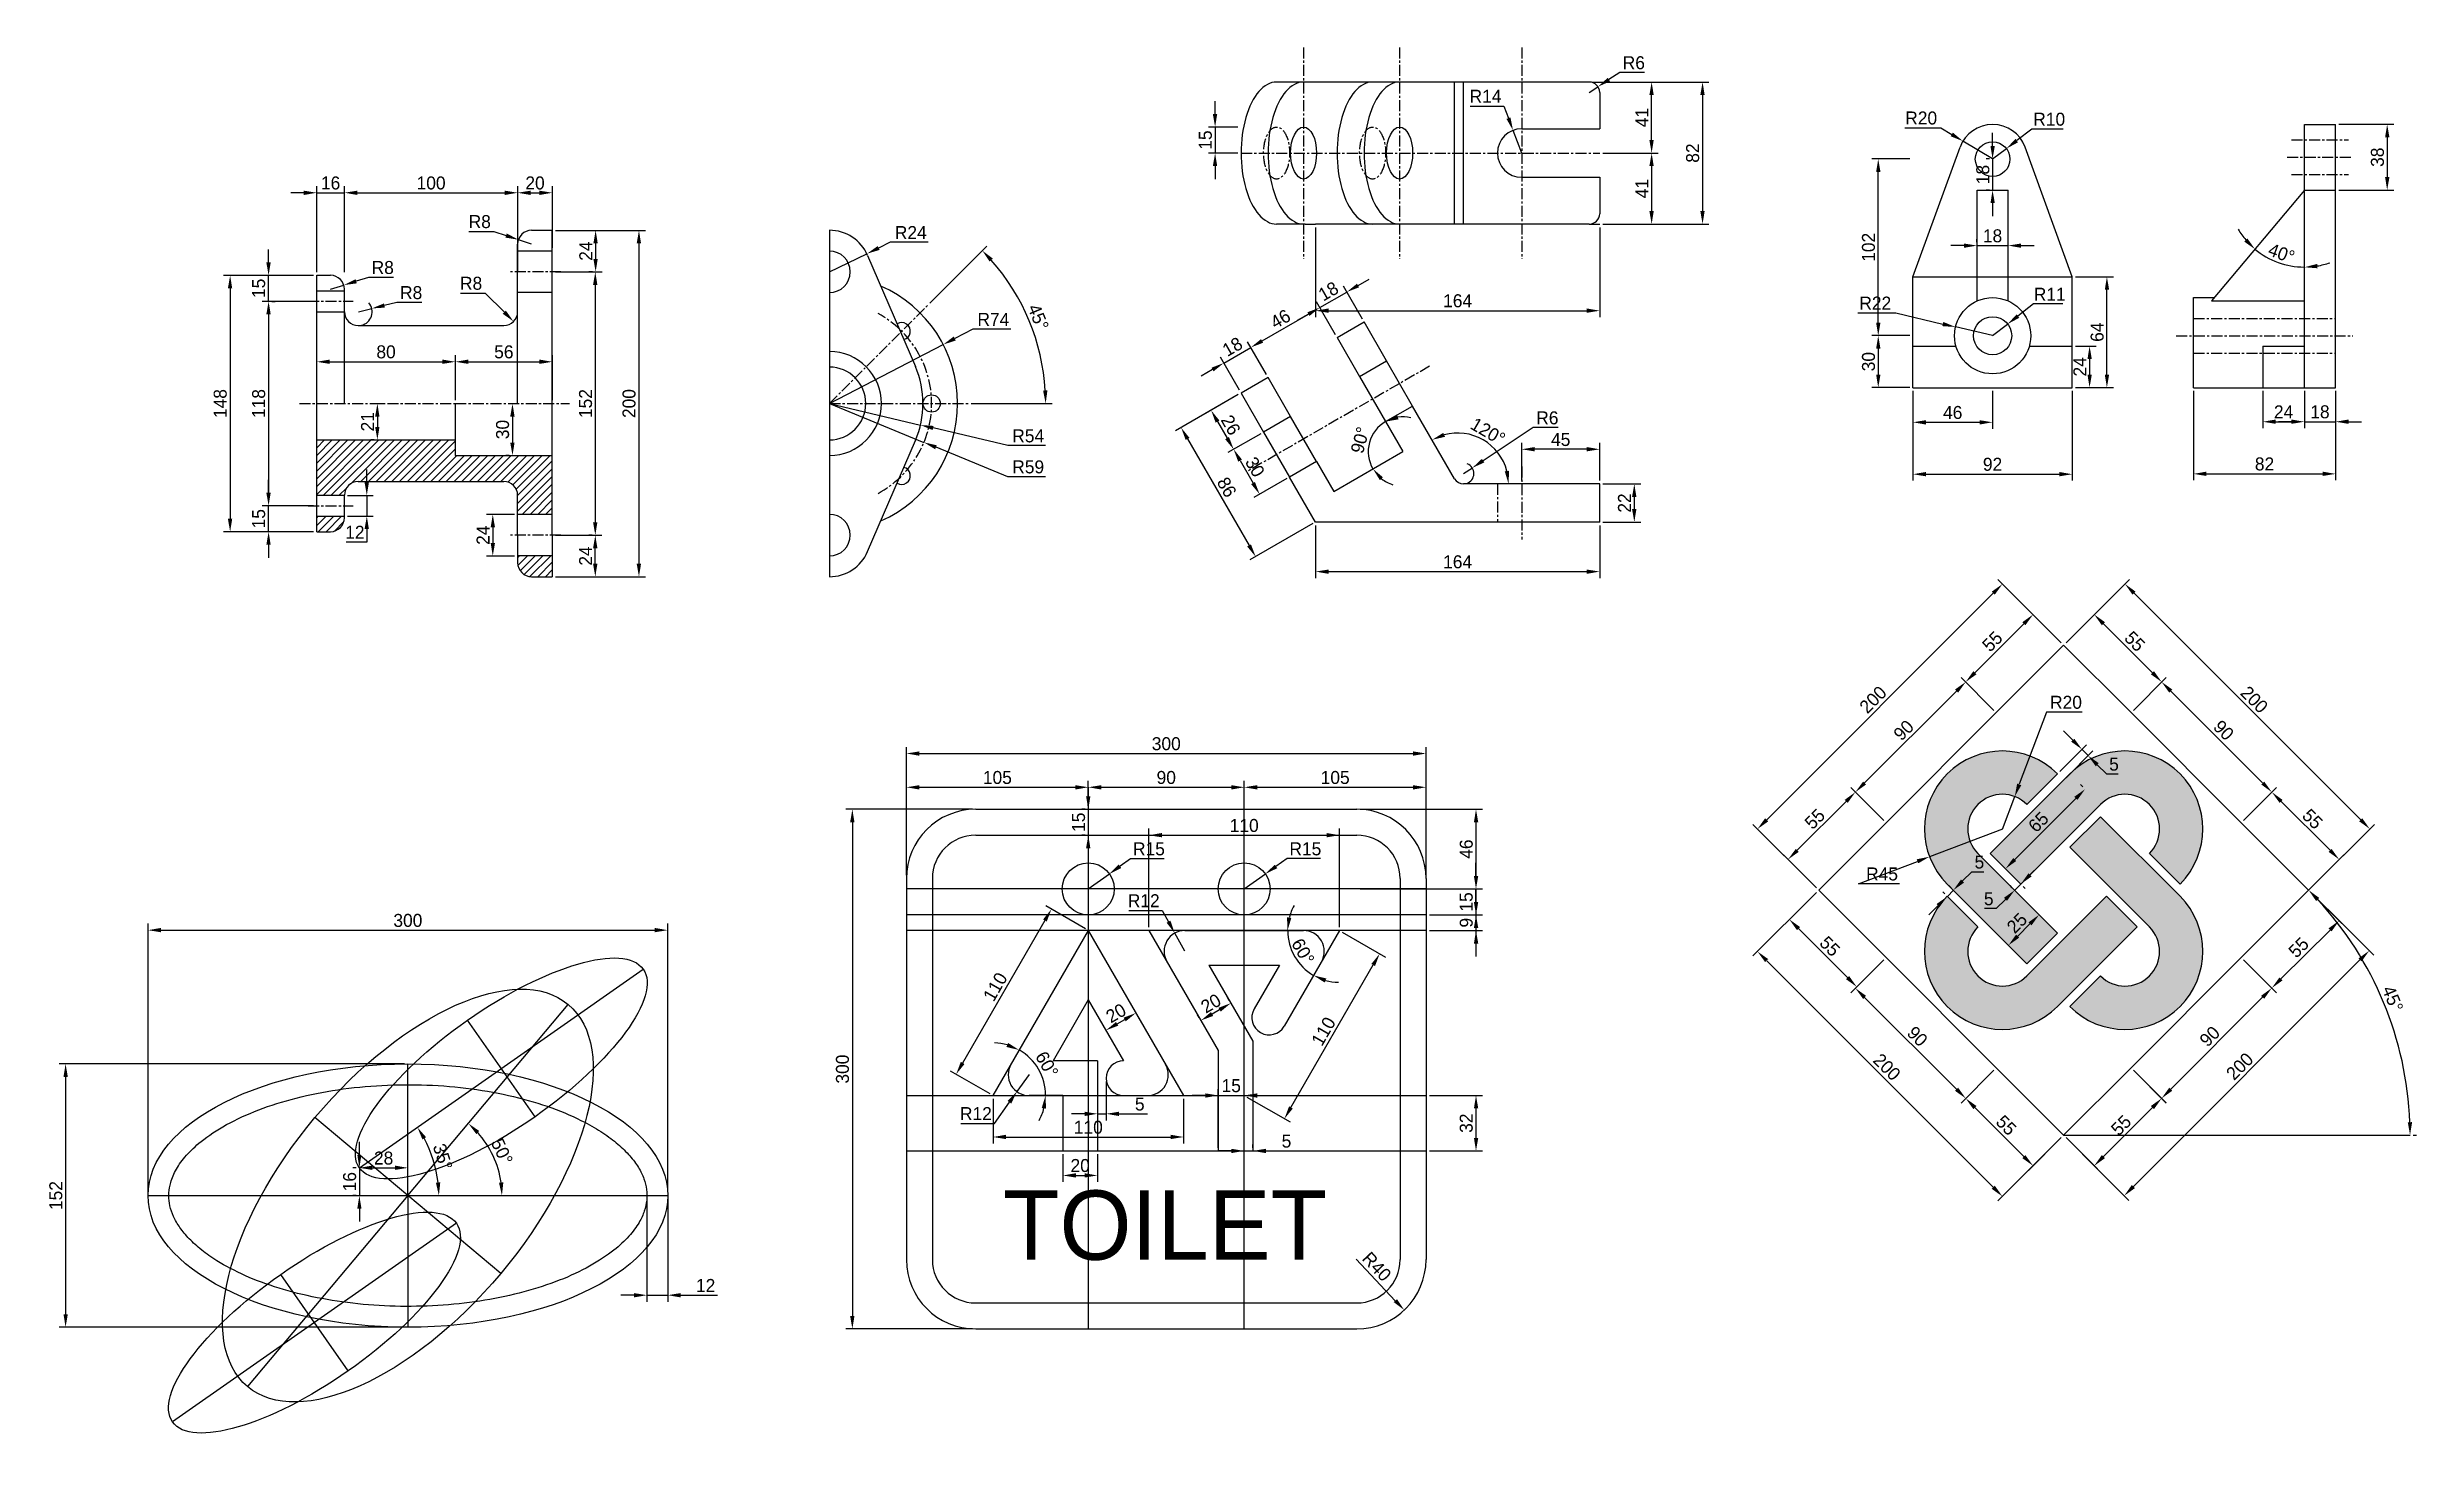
# Model space of a CAD drawing. Header units: millimetres. Extents: x -58 to 1310, y -9 to 800.
import ezdxf

# ---------------------------------------------------------------- set-up
doc = ezdxf.new("R2010")
doc.units = ezdxf.units.MM
doc.header["$LTSCALE"] = 0.2
doc.linetypes.add('CENTER', pattern=[50.8, 31.75, -6.35, 6.35, -6.35])
doc.layers.add('Layer1', color=1, linetype='CENTER')
doc.dimstyles.new('ISO-25', dxfattribs={"dimscale": 3, "dimtxt": 2.5, "dimasz": 2.5, "dimexe": 1.25, "dimexo": 0.625, "dimtad": 1, "dimtoh": 1, "dimtxsty": 'Standard', "dimcen": 0, "dimadec": 0, "dimazin": 0, "dimtfac": 1, "dimtmove": 0, "dimatfit": 3, "dimfxl": 1, "dimarcsym": 2})

msp = doc.modelspace()

# ---------------------------------------------------------------- texts
msp.add_text('TOILET', height=40).set_placement((493.491, 100.049))

# ---------------------------------------------------------------- blocks, each defined once
blk = doc.blocks.new('*D3')
at = {"color": 0, "lineweight": -2}
for p, q in [((0, 139), (0, 294.1)), ((7.5, 290.3), (292.5, 290.3)), ((300, 139), (300, 294.1))]:
    blk.add_line(p, q, dxfattribs=at)
at = {"color": 0}
for points in [[(7.5, 291.6), (7.5, 289.1), (0, 290.3)], [(292.5, 291.6), (292.5, 289.1), (300, 290.3)]]:
    blk.add_solid(points, dxfattribs=at)
at = {"layer": 'Defpoints', "color": 0}
for p in [(300, 290.3), (0, 137.1), (300, 137.1)]:
    blk.add_point(p, dxfattribs=at)
at = {"color": 0, "insert": (150, 295.9), "char_height": 7.5, "attachment_point": 5}
blk.add_mtext('300', dxfattribs=at)
blk = doc.blocks.new('*D4')
at = {"color": 0, "lineweight": -2}
for p, q in [((148.1, 213.1), (-51.3, 213.1)), ((-47.6, 205.6), (-47.6, 68.6)), ((148.1, 61.1), (-51.3, 61.1))]:
    blk.add_line(p, q, dxfattribs=at)
at = {"color": 0}
for points in [[(-48.8, 205.6), (-46.3, 205.6), (-47.6, 213.1)], [(-48.8, 68.6), (-46.3, 68.6), (-47.6, 61.1)]]:
    blk.add_solid(points, dxfattribs=at)
at = {"layer": 'Defpoints', "color": 0}
for p in [(150, 213.1), (-47.6, 61.1), (150, 61.1)]:
    blk.add_point(p, dxfattribs=at)
at = {"color": 0, "insert": (-53.2, 137.1), "char_height": 7.5, "attachment_point": 5, "rotation": 90}
blk.add_mtext('152', dxfattribs=at)
blk = doc.blocks.new('*D5')
at = {"color": 0, "lineweight": -2}
for p, q in [((122, 155), (122, 156.9)), ((129.5, 153.1), (142.5, 153.1)), ((150, 155), (150, 156.9))]:
    blk.add_line(p, q, dxfattribs=at)
at = {"color": 0}
for points in [[(129.5, 154.4), (129.5, 151.9), (122, 153.1)], [(142.5, 154.4), (142.5, 151.9), (150, 153.1)]]:
    blk.add_solid(points, dxfattribs=at)
at = {"layer": 'Defpoints', "color": 0}
for p in [(122, 153.1), (150, 153.1), (150, 153.1)]:
    blk.add_point(p, dxfattribs=at)
at = {"color": 0, "insert": (136, 158.7), "char_height": 7.5, "attachment_point": 5}
blk.add_mtext('28', dxfattribs=at)
blk = doc.blocks.new('*D6')
at = {"color": 0, "lineweight": -2}
for p, q in [((122, 160.6), (122, 168.1)), ((120.1, 153.1), (118.2, 153.1)), ((122, 153.1), (122, 137.1)), ((120.1, 137.1), (118.2, 137.1)), ((122, 129.6), (122, 122.1))]:
    blk.add_line(p, q, dxfattribs=at)
at = {"color": 0}
for points in [[(120.8, 160.6), (123.2, 160.6), (122, 153.1)], [(120.8, 129.6), (123.2, 129.6), (122, 137.1)]]:
    blk.add_solid(points, dxfattribs=at)
at = {"layer": 'Defpoints', "color": 0}
for p in [(122, 153.1), (122, 137.1), (122, 137.1)]:
    blk.add_point(p, dxfattribs=at)
at = {"color": 0, "insert": (116.4, 145.1), "char_height": 7.5, "attachment_point": 5, "rotation": 90}
blk.add_mtext('16', dxfattribs=at)
blk = doc.blocks.new('*D7')
at = {"color": 0, "lineweight": -2}
for p, q in [((288, 135.2), (288, 75.8)), ((300, 135.2), (300, 75.8)), ((280.5, 79.6), (273, 79.6)), ((288, 79.6), (300, 79.6)), ((307.5, 79.6), (328.8, 79.6))]:
    blk.add_line(p, q, dxfattribs=at)
at = {"color": 0}
for points in [[(280.5, 80.8), (280.5, 78.3), (288, 79.6)], [(307.5, 80.8), (307.5, 78.3), (300, 79.6)]]:
    blk.add_solid(points, dxfattribs=at)
at = {"layer": 'Defpoints', "color": 0}
for p in [(288, 137.1), (300, 137.1), (300, 79.6)]:
    blk.add_point(p, dxfattribs=at)
at = {"color": 0, "insert": (321.9, 85.2), "char_height": 7.5, "attachment_point": 5}
blk.add_mtext('12', dxfattribs=at)
blk = doc.blocks.new('*D8')
at = {"color": 0, "lineweight": -2}
blk.add_arc((99.1, 137.1), 68.7, 6.2541, 28.7459, dxfattribs=at)
at = {"color": 0}
for points in [[(158.4, 169.5), (160.5, 170.8), (155.5, 176.5)], [(168.7, 144.7), (166.2, 144.5), (167.9, 137.1)]]:
    blk.add_solid(points, dxfattribs=at)
at = {"layer": 'Defpoints', "color": 0}
for p in [(285.8, 267.8), (122, 153.1), (166.5, 151), (0, 137.1), (300, 137.1)]:
    blk.add_point(p, dxfattribs=at)
at = {"color": 0, "insert": (170.1, 159.5), "char_height": 7.5, "attachment_point": 5, "rotation": 287.5}
blk.add_mtext('35°', dxfattribs=at)
blk = doc.blocks.new('*D9')
at = {"color": 0, "lineweight": -2}
blk.add_arc((150, 137.1), 54.3, 7.914, 42.086, dxfattribs=at)
at = {"color": 0}
for points in [[(189.5, 172.6), (191.2, 174.4), (184.9, 178.7)], [(205.1, 144.7), (202.6, 144.5), (204.3, 137.1)]]:
    blk.add_solid(points, dxfattribs=at)
at = {"layer": 'Defpoints', "color": 0}
for p in [(242.6, 247.4), (202.1, 152.7), (0, 137.1), (150, 137.1), (300, 137.1)]:
    blk.add_point(p, dxfattribs=at)
at = {"color": 0, "insert": (204.3, 162.5), "char_height": 7.5, "attachment_point": 5, "rotation": 295}
blk.add_mtext('50°', dxfattribs=at)
blk = doc.blocks.new('*D10')
at = {"color": 0, "lineweight": -2}
for p, q in [((437.8, 322), (437.8, 396)), ((445.3, 392.3), (730.3, 392.3)), ((737.8, 322), (737.8, 396))]:
    blk.add_line(p, q, dxfattribs=at)
at = {"color": 0}
for points in [[(445.3, 393.5), (445.3, 391), (437.8, 392.3)], [(730.3, 393.5), (730.3, 391), (737.8, 392.3)]]:
    blk.add_solid(points, dxfattribs=at)
at = {"layer": 'Defpoints', "color": 0}
for p in [(737.8, 392.3), (437.8, 320.1), (737.8, 320.1)]:
    blk.add_point(p, dxfattribs=at)
at = {"color": 0, "insert": (587.8, 397.9), "char_height": 7.5, "attachment_point": 5}
blk.add_mtext('300', dxfattribs=at)
blk = doc.blocks.new('*D11')
at = {"color": 0, "lineweight": -2}
for p, q in [((475.9, 360.1), (402.8, 360.1)), ((406.6, 352.6), (406.6, 67.6)), ((475.9, 60.1), (402.8, 60.1))]:
    blk.add_line(p, q, dxfattribs=at)
at = {"color": 0}
for points in [[(405.3, 352.6), (407.8, 352.6), (406.6, 360.1)], [(405.3, 67.6), (407.8, 67.6), (406.6, 60.1)]]:
    blk.add_solid(points, dxfattribs=at)
at = {"layer": 'Defpoints', "color": 0}
for p in [(477.8, 360.1), (406.6, 60.1), (477.8, 60.1)]:
    blk.add_point(p, dxfattribs=at)
at = {"color": 0, "insert": (400.9, 210.1), "char_height": 7.5, "attachment_point": 5, "rotation": 90}
blk.add_mtext('300', dxfattribs=at)
blk = doc.blocks.new('*D12')
at = {"color": 0, "lineweight": -2}
for p, q in [((437.8, 362), (437.8, 376.5)), ((445.3, 372.8), (535.3, 372.8)), ((542.8, 362), (542.8, 376.5))]:
    blk.add_line(p, q, dxfattribs=at)
at = {"color": 0}
for points in [[(445.3, 374), (445.3, 371.5), (437.8, 372.8)], [(535.3, 374), (535.3, 371.5), (542.8, 372.8)]]:
    blk.add_solid(points, dxfattribs=at)
at = {"layer": 'Defpoints', "color": 0}
for p in [(542.8, 372.8), (437.8, 360.1), (542.8, 360.1)]:
    blk.add_point(p, dxfattribs=at)
at = {"color": 0, "insert": (490.3, 378.4), "char_height": 7.5, "attachment_point": 5}
blk.add_mtext('105', dxfattribs=at)
blk = doc.blocks.new('*D13')
at = {"color": 0, "lineweight": -2}
for p, q in [((542.8, 362), (542.8, 376.5)), ((550.3, 372.8), (625.3, 372.8)), ((632.8, 362), (632.8, 376.5))]:
    blk.add_line(p, q, dxfattribs=at)
at = {"color": 0}
for points in [[(550.3, 374), (550.3, 371.5), (542.8, 372.8)], [(625.3, 374), (625.3, 371.5), (632.8, 372.8)]]:
    blk.add_solid(points, dxfattribs=at)
at = {"layer": 'Defpoints', "color": 0}
for p in [(632.8, 372.8), (542.8, 360.1), (632.8, 360.1)]:
    blk.add_point(p, dxfattribs=at)
at = {"color": 0, "insert": (587.8, 378.4), "char_height": 7.5, "attachment_point": 5}
blk.add_mtext('90', dxfattribs=at)
blk = doc.blocks.new('*D14')
at = {"color": 0, "lineweight": -2}
for p, q in [((632.8, 362), (632.8, 376.5)), ((640.3, 372.8), (730.3, 372.8)), ((737.8, 362), (737.8, 376.5))]:
    blk.add_line(p, q, dxfattribs=at)
at = {"color": 0}
for points in [[(640.3, 374), (640.3, 371.5), (632.8, 372.8)], [(730.3, 374), (730.3, 371.5), (737.8, 372.8)]]:
    blk.add_solid(points, dxfattribs=at)
at = {"layer": 'Defpoints', "color": 0}
for p in [(737.8, 372.8), (632.8, 360.1), (737.8, 360.1)]:
    blk.add_point(p, dxfattribs=at)
at = {"color": 0, "insert": (685.3, 378.4), "char_height": 7.5, "attachment_point": 5}
blk.add_mtext('105', dxfattribs=at)
blk = doc.blocks.new('*D15')
at = {"color": 0, "lineweight": -2}
for p, q in [((542.8, 367.6), (542.8, 375.1)), ((540.9, 360.1), (539, 360.1)), ((542.8, 360.1), (542.8, 345.1)), ((540.9, 345.1), (539, 345.1)), ((542.8, 337.6), (542.8, 330.1))]:
    blk.add_line(p, q, dxfattribs=at)
at = {"color": 0}
for points in [[(541.5, 367.6), (544, 367.6), (542.8, 360.1)], [(541.5, 337.6), (544, 337.6), (542.8, 345.1)]]:
    blk.add_solid(points, dxfattribs=at)
at = {"layer": 'Defpoints', "color": 0}
for p in [(542.8, 360.1), (542.8, 345.1), (542.8, 345.1)]:
    blk.add_point(p, dxfattribs=at)
at = {"color": 0, "insert": (537.2, 352.6), "char_height": 7.5, "attachment_point": 5, "rotation": 90}
blk.add_mtext('15', dxfattribs=at)
blk = doc.blocks.new('*D16')
at = {"color": 0, "lineweight": -2}
for p, q in [((699.7, 360.1), (770.4, 360.1)), ((766.6, 352.6), (766.6, 321.6)), ((699.7, 314.1), (770.4, 314.1))]:
    blk.add_line(p, q, dxfattribs=at)
at = {"color": 0}
for points in [[(765.4, 352.6), (767.9, 352.6), (766.6, 360.1)], [(765.4, 321.6), (767.9, 321.6), (766.6, 314.1)]]:
    blk.add_solid(points, dxfattribs=at)
at = {"layer": 'Defpoints', "color": 0}
for p in [(697.8, 360.1), (697.8, 314.1), (766.6, 314.1)]:
    blk.add_point(p, dxfattribs=at)
at = {"color": 0, "insert": (761, 337.1), "char_height": 7.5, "attachment_point": 5, "rotation": 90}
blk.add_mtext('46', dxfattribs=at)
blk = doc.blocks.new('*D17')
at = {"color": 0, "lineweight": -2}
for p, q in [((766.6, 321.6), (766.6, 329.1)), ((739.7, 314.1), (770.4, 314.1)), ((766.6, 314.1), (766.6, 299.1)), ((739.7, 299.1), (770.4, 299.1)), ((766.6, 291.6), (766.6, 284.1))]:
    blk.add_line(p, q, dxfattribs=at)
at = {"color": 0}
for points in [[(765.4, 321.6), (767.9, 321.6), (766.6, 314.1)], [(765.4, 291.6), (767.9, 291.6), (766.6, 299.1)]]:
    blk.add_solid(points, dxfattribs=at)
at = {"layer": 'Defpoints', "color": 0}
for p in [(737.8, 314.1), (737.8, 299.1), (766.6, 299.1)]:
    blk.add_point(p, dxfattribs=at)
at = {"color": 0, "insert": (761, 306.6), "char_height": 7.5, "attachment_point": 5, "rotation": 90}
blk.add_mtext('15', dxfattribs=at)
blk = doc.blocks.new('*D18')
at = {"color": 0, "lineweight": -2}
for p, q in [((766.6, 306.6), (766.6, 314.1)), ((739.7, 299.1), (770.4, 299.1)), ((739.7, 290.1), (770.4, 290.1)), ((766.6, 299.1), (766.6, 290.1)), ((766.6, 282.6), (766.6, 275.1))]:
    blk.add_line(p, q, dxfattribs=at)
at = {"color": 0}
for points in [[(765.4, 306.6), (767.9, 306.6), (766.6, 299.1)], [(765.4, 282.6), (767.9, 282.6), (766.6, 290.1)]]:
    blk.add_solid(points, dxfattribs=at)
at = {"layer": 'Defpoints', "color": 0}
for p in [(737.8, 299.1), (737.8, 290.1), (766.6, 290.1)]:
    blk.add_point(p, dxfattribs=at)
at = {"color": 0, "insert": (761, 294.6), "char_height": 7.5, "attachment_point": 5, "rotation": 90}
blk.add_mtext('9', dxfattribs=at)
blk = doc.blocks.new('*D19')
at = {"color": 0, "lineweight": -2}
for p, q in [((739.7, 194.9), (770.4, 194.9)), ((766.6, 187.4), (766.6, 170.4)), ((739.7, 162.9), (770.4, 162.9))]:
    blk.add_line(p, q, dxfattribs=at)
at = {"color": 0}
for points in [[(765.4, 187.4), (767.9, 187.4), (766.6, 194.9)], [(765.4, 170.4), (767.9, 170.4), (766.6, 162.9)]]:
    blk.add_solid(points, dxfattribs=at)
at = {"layer": 'Defpoints', "color": 0}
for p in [(737.8, 194.9), (737.8, 162.9), (766.6, 162.9)]:
    blk.add_point(p, dxfattribs=at)
at = {"color": 0, "insert": (761, 178.9), "char_height": 7.5, "attachment_point": 5, "rotation": 90}
blk.add_mtext('32', dxfattribs=at)
blk = doc.blocks.new('*D20')
at = {"color": 0, "lineweight": -2}
for p, q in [((567.2, 331.5), (561.1, 327.2)), ((586.6, 331.5), (567.2, 331.5)), ((542.8, 314.1), (555, 322.8))]:
    blk.add_line(p, q, dxfattribs=at)
at = {"color": 0}
blk.add_solid([(560.4, 328.2), (561.8, 326.2), (555, 322.8)], dxfattribs=at)
at = {"layer": 'Defpoints', "color": 0}
for p in [(555, 322.8), (542.8, 314.1)]:
    blk.add_point(p, dxfattribs=at)
at = {"color": 0, "insert": (577.8, 337.2), "char_height": 7.5, "attachment_point": 5}
blk.add_mtext('R15', dxfattribs=at)
blk = doc.blocks.new('*D21')
at = {"color": 0, "lineweight": -2}
for p, q in [((657.5, 331.6), (651.1, 327.1)), ((676.9, 331.6), (657.5, 331.6)), ((632.8, 314.1), (645, 322.8))]:
    blk.add_line(p, q, dxfattribs=at)
at = {"color": 0}
blk.add_solid([(650.4, 328.1), (651.9, 326.1), (645, 322.8)], dxfattribs=at)
at = {"layer": 'Defpoints', "color": 0}
for p in [(645, 322.8), (632.8, 314.1)]:
    blk.add_point(p, dxfattribs=at)
at = {"color": 0, "insert": (668.1, 337.2), "char_height": 7.5, "attachment_point": 5}
blk.add_mtext('R15', dxfattribs=at)
blk = doc.blocks.new('*D22')
at = {"color": 0, "lineweight": -2}
for p, q in [((566.1, 301.7), (585.4, 301.7)), ((585.4, 301.7), (589.1, 295.2)), ((598.6, 278.1), (592.7, 288.6))]:
    blk.add_line(p, q, dxfattribs=at)
at = {"color": 0}
blk.add_solid([(590.2, 295.8), (588, 294.6), (592.7, 288.6)], dxfattribs=at)
at = {"layer": 'Defpoints', "color": 0}
for p in [(592.7, 288.6), (598.6, 278.1)]:
    blk.add_point(p, dxfattribs=at)
at = {"color": 0, "insert": (574.8, 307.3), "char_height": 7.5, "attachment_point": 5}
blk.add_mtext('R12', dxfattribs=at)
blk = doc.blocks.new('*D23')
at = {"color": 0, "lineweight": -2}
for p, q in [((508.6, 206.9), (501.6, 197.1)), ((469.2, 178.7), (488.6, 178.7)), ((488.6, 178.7), (497.3, 191))]:
    blk.add_line(p, q, dxfattribs=at)
at = {"color": 0}
blk.add_solid([(496.2, 191.7), (498.3, 190.2), (501.6, 197.1)], dxfattribs=at)
at = {"layer": 'Defpoints', "color": 0}
for p in [(508.6, 206.9), (501.6, 197.1)]:
    blk.add_point(p, dxfattribs=at)
at = {"color": 0, "insert": (477.9, 184.4), "char_height": 7.5, "attachment_point": 5}
blk.add_mtext('R12', dxfattribs=at)
blk = doc.blocks.new('*D24')
at = {"color": 0, "lineweight": -2}
blk.add_line((697.5, 100.4), (720, 76.4), dxfattribs=at)
at = {"color": 0}
blk.add_solid([(721, 77.3), (719.1, 75.6), (725.2, 71)], dxfattribs=at)
at = {"layer": 'Defpoints', "color": 0}
for p in [(697.8, 100.1), (725.2, 71)]:
    blk.add_point(p, dxfattribs=at)
at = {"color": 0, "insert": (709.3, 96.1), "char_height": 7.5, "attachment_point": 5, "rotation": 313.2416}
blk.add_mtext('R40', dxfattribs=at)
blk = doc.blocks.new('*D25')
at = {"color": 0, "lineweight": -2}
for start, end in [(151.2276, 165.6138), (180, 240), (254.3862, 268.7724)]:
    blk.add_arc((687.8, 290.1), 29.9, start, end, dxfattribs=at)
at = {"color": 0}
for points in [[(660, 297.4), (657.5, 297.7), (657.8, 290.1)], [(679.2, 260.1), (680.2, 262.4), (672.8, 264.2)]]:
    blk.add_solid(points, dxfattribs=at)
at = {"layer": 'Defpoints', "color": 0}
for p in [(437.8, 290.1), (687.8, 290.1), (737.8, 290.1), (659.6, 279.9), (655.9, 234.9)]:
    blk.add_point(p, dxfattribs=at)
at = {"color": 0, "insert": (666.7, 278), "char_height": 7.5, "attachment_point": 5, "rotation": 300}
blk.add_mtext('60°', dxfattribs=at)
blk = doc.blocks.new('*D26')
at = {"color": 0, "lineweight": -2}
for start, end in [(74.2152, 88.4303), (360, 60), (331.5697, 345.7848)]:
    blk.add_arc((487.8, 194.9), 30.3, start, end, dxfattribs=at)
at = {"color": 0}
for points in [[(496.5, 225.2), (495.5, 222.9), (502.9, 221.1)], [(515.9, 187.6), (518.4, 187.3), (518.1, 194.9)]]:
    blk.add_solid(points, dxfattribs=at)
at = {"layer": 'Defpoints', "color": 0}
for p in [(542.8, 290.1), (516.3, 205.2), (437.8, 194.9), (487.8, 194.9), (737.8, 194.9)]:
    blk.add_point(p, dxfattribs=at)
at = {"color": 0, "insert": (518.9, 212.8), "char_height": 7.5, "attachment_point": 5, "rotation": 300}
blk.add_mtext('60°', dxfattribs=at)
blk = doc.blocks.new('*D27')
at = {"color": 0, "lineweight": -2}
for p, q in [((541.2, 291.1), (518.2, 304.3)), ((517.7, 295.9), (470.2, 213.6)), ((486.2, 195.8), (463.2, 209))]:
    blk.add_line(p, q, dxfattribs=at)
at = {"color": 0}
for points in [[(516.7, 296.5), (518.8, 295.3), (521.5, 302.4)], [(469.2, 214.3), (471.3, 213), (466.5, 207.1)]]:
    blk.add_solid(points, dxfattribs=at)
at = {"layer": 'Defpoints', "color": 0}
for p in [(542.8, 290.1), (466.5, 207.1), (487.8, 194.9)]:
    blk.add_point(p, dxfattribs=at)
at = {"color": 0, "insert": (489.1, 257.6), "char_height": 7.5, "attachment_point": 5, "rotation": 60}
blk.add_mtext('110', dxfattribs=at)
blk = doc.blocks.new('*D28')
at = {"color": 0, "lineweight": -2}
for p, q in [((487.8, 193), (487.8, 167.2)), ((597.8, 193), (597.8, 167.2)), ((495.3, 170.9), (590.3, 170.9))]:
    blk.add_line(p, q, dxfattribs=at)
at = {"color": 0}
for points in [[(495.3, 172.2), (495.3, 169.7), (487.8, 170.9)], [(590.3, 172.2), (590.3, 169.7), (597.8, 170.9)]]:
    blk.add_solid(points, dxfattribs=at)
at = {"layer": 'Defpoints', "color": 0}
for p in [(487.8, 194.9), (597.8, 194.9), (597.8, 170.9)]:
    blk.add_point(p, dxfattribs=at)
at = {"color": 0, "insert": (542.8, 176.5), "char_height": 7.5, "attachment_point": 5}
blk.add_mtext('110', dxfattribs=at)
blk = doc.blocks.new('*D29')
at = {"color": 0, "lineweight": -2}
for p, q in [((528.1, 161), (528.1, 145)), ((548.1, 161), (548.1, 145)), ((535.6, 148.7), (540.6, 148.7))]:
    blk.add_line(p, q, dxfattribs=at)
at = {"color": 0}
for points in [[(535.6, 150), (535.6, 147.5), (528.1, 148.7)], [(540.6, 150), (540.6, 147.5), (548.1, 148.7)]]:
    blk.add_solid(points, dxfattribs=at)
at = {"layer": 'Defpoints', "color": 0}
for p in [(528.1, 162.9), (548.1, 162.9), (548.1, 148.7)]:
    blk.add_point(p, dxfattribs=at)
at = {"color": 0, "insert": (538.1, 154.4), "char_height": 7.5, "attachment_point": 5}
blk.add_mtext('20', dxfattribs=at)
blk = doc.blocks.new('*D30')
at = {"color": 0, "lineweight": -2}
for p, q in [((548.1, 193), (548.1, 180.5)), ((553.1, 203), (553.1, 180.5)), ((540.6, 184.3), (533.1, 184.3)), ((548.1, 184.3), (553.1, 184.3)), ((560.6, 184.3), (576.9, 184.3))]:
    blk.add_line(p, q, dxfattribs=at)
at = {"color": 0}
for points in [[(540.6, 185.5), (540.6, 183), (548.1, 184.3)], [(560.6, 185.5), (560.6, 183), (553.1, 184.3)]]:
    blk.add_solid(points, dxfattribs=at)
at = {"layer": 'Defpoints', "color": 0}
for p in [(548.1, 194.9), (553.1, 204.9), (553.1, 184.3)]:
    blk.add_point(p, dxfattribs=at)
at = {"color": 0, "insert": (572.5, 189.9), "char_height": 7.5, "attachment_point": 5}
blk.add_mtext('5', dxfattribs=at)
blk = doc.blocks.new('*D31')
at = {"color": 0, "lineweight": -2}
for p, q in [((610.3, 194.9), (602.8, 194.9)), ((617.8, 164.7), (617.8, 198.6)), ((617.8, 194.9), (632.8, 194.9)), ((632.8, 164.7), (632.8, 198.6)), ((640.3, 194.9), (647.8, 194.9))]:
    blk.add_line(p, q, dxfattribs=at)
at = {"color": 0}
for points in [[(610.3, 196.1), (610.3, 193.6), (617.8, 194.9)], [(640.3, 196.1), (640.3, 193.6), (632.8, 194.9)]]:
    blk.add_solid(points, dxfattribs=at)
at = {"layer": 'Defpoints', "color": 0}
for p in [(632.8, 194.9), (617.8, 162.9), (632.8, 162.9)]:
    blk.add_point(p, dxfattribs=at)
at = {"color": 0, "insert": (625.3, 200.5), "char_height": 7.5, "attachment_point": 5}
blk.add_mtext('15', dxfattribs=at)
blk = doc.blocks.new('*D32')
at = {"color": 0, "lineweight": -2}
for p, q in [((632.8, 164.7), (632.8, 166.6)), ((637.8, 164.7), (637.8, 166.6)), ((625.3, 162.9), (617.8, 162.9)), ((632.8, 162.9), (637.8, 162.9)), ((645.3, 162.9), (661.5, 162.9))]:
    blk.add_line(p, q, dxfattribs=at)
at = {"color": 0}
for points in [[(625.3, 164.1), (625.3, 161.6), (632.8, 162.9)], [(645.3, 164.1), (645.3, 161.6), (637.8, 162.9)]]:
    blk.add_solid(points, dxfattribs=at)
at = {"layer": 'Defpoints', "color": 0}
for p in [(632.8, 162.9), (637.8, 162.9), (637.8, 162.9)]:
    blk.add_point(p, dxfattribs=at)
at = {"color": 0, "insert": (657.2, 168.5), "char_height": 7.5, "attachment_point": 5}
blk.add_mtext('5', dxfattribs=at)
blk = doc.blocks.new('*D33')
at = {"color": 0, "lineweight": -2}
for p, q in [((689.4, 289.2), (714.3, 274.8)), ((659.8, 187.9), (707.3, 270.2)), ((634.4, 193.9), (659.3, 179.6))]:
    blk.add_line(p, q, dxfattribs=at)
at = {"color": 0}
for points in [[(706.2, 270.8), (708.3, 269.6), (711, 276.7)], [(658.7, 188.6), (660.8, 187.3), (656, 181.4)]]:
    blk.add_solid(points, dxfattribs=at)
at = {"layer": 'Defpoints', "color": 0}
for p in [(687.8, 290.1), (711, 276.7), (632.8, 194.9)]:
    blk.add_point(p, dxfattribs=at)
at = {"color": 0, "insert": (678.6, 231.9), "char_height": 7.5, "attachment_point": 5, "rotation": 60}
blk.add_mtext('110', dxfattribs=at)
blk = doc.blocks.new('*D34')
at = {"color": 0, "lineweight": -2}
for p, q in [((577.8, 292), (577.8, 348.9)), ((585.3, 345.1), (680.3, 345.1)), ((687.8, 292), (687.8, 348.9))]:
    blk.add_line(p, q, dxfattribs=at)
at = {"color": 0}
for points in [[(585.3, 346.4), (585.3, 343.9), (577.8, 345.1)], [(680.3, 346.4), (680.3, 343.9), (687.8, 345.1)]]:
    blk.add_solid(points, dxfattribs=at)
at = {"layer": 'Defpoints', "color": 0}
for p in [(687.8, 345.1), (577.8, 290.1), (687.8, 290.1)]:
    blk.add_point(p, dxfattribs=at)
at = {"color": 0, "insert": (632.8, 350.7), "char_height": 7.5, "attachment_point": 5}
blk.add_mtext('110', dxfattribs=at)
blk = doc.blocks.new('*D35')
at = {"color": 0, "lineweight": -2}
for p, q in [((624.2, 249.8), (623.2, 251.4)), ((606.8, 239.8), (605.9, 241.4)), ((618.6, 244.4), (614.3, 241.9))]:
    blk.add_line(p, q, dxfattribs=at)
at = {"color": 0}
for points in [[(618, 245.5), (619.2, 243.3), (625.1, 248.2)], [(613.6, 243), (614.9, 240.8), (607.8, 238.2)]]:
    blk.add_solid(points, dxfattribs=at)
at = {"layer": 'Defpoints', "color": 0}
for p in [(625.1, 248.2), (607.8, 238.2), (607.8, 238.2)]:
    blk.add_point(p, dxfattribs=at)
at = {"color": 0, "insert": (613.6, 248), "char_height": 7.5, "attachment_point": 5, "rotation": 30}
blk.add_mtext('20', dxfattribs=at)
blk = doc.blocks.new('*D36')
at = {"color": 0, "lineweight": -2}
for p, q in [((559.5, 236.2), (563.8, 238.7)), ((571.2, 240.9), (572.2, 239.2)), ((553.9, 230.9), (554.8, 229.2))]:
    blk.add_line(p, q, dxfattribs=at)
at = {"color": 0}
for points in [[(558.8, 237.3), (560.1, 235.2), (553, 232.5)], [(563.2, 239.8), (564.4, 237.7), (570.3, 242.5)]]:
    blk.add_solid(points, dxfattribs=at)
at = {"layer": 'Defpoints', "color": 0}
for p in [(570.3, 242.5), (570.3, 242.5), (553, 232.5)]:
    blk.add_point(p, dxfattribs=at)
at = {"color": 0, "insert": (558.8, 242.4), "char_height": 7.5, "attachment_point": 5, "rotation": 30}
blk.add_mtext('20', dxfattribs=at)
blk = doc.blocks.new('*D39')
at = {"color": 0, "lineweight": -2}
for p, q in [((1104.5, 456.1), (1067.8, 492.8)), ((934.4, 354), (1065.2, 484.8)), ((963.1, 314.7), (926.4, 351.4))]:
    blk.add_line(p, q, dxfattribs=at)
at = {"color": 0}
for points in [[(1064.3, 485.7), (1066.1, 484), (1070.5, 490.1)], [(933.5, 354.9), (935.3, 353.1), (929.1, 348.7)]]:
    blk.add_solid(points, dxfattribs=at)
at = {"layer": 'Defpoints', "color": 0}
for p in [(1070.5, 490.1), (1105.8, 454.8), (964.4, 313.4)]:
    blk.add_point(p, dxfattribs=at)
at = {"color": 0, "insert": (995.8, 423.4), "char_height": 7.5, "attachment_point": 5, "rotation": 45}
blk.add_mtext('200', dxfattribs=at)
blk = doc.blocks.new('*D40')
at = {"color": 0, "lineweight": -2}
for p, q in [((1002, 353.6), (983, 372.6)), ((952, 336.4), (980.3, 364.6)), ((963.1, 314.7), (944.1, 333.7))]:
    blk.add_line(p, q, dxfattribs=at)
at = {"color": 0}
for points in [[(979.4, 365.5), (981.2, 363.8), (985.6, 370)], [(951.2, 337.2), (952.9, 335.5), (946.7, 331.1)]]:
    blk.add_solid(points, dxfattribs=at)
at = {"layer": 'Defpoints', "color": 0}
for p in [(985.6, 370), (1003.3, 352.3), (964.4, 313.4)]:
    blk.add_point(p, dxfattribs=at)
at = {"color": 0, "insert": (962.2, 354.5), "char_height": 7.5, "attachment_point": 5, "rotation": 45}
blk.add_mtext('55', dxfattribs=at)
blk = doc.blocks.new('*D41')
at = {"color": 0, "lineweight": -2}
for p, q in [((990.9, 375.3), (1044, 428.3)), ((1065.6, 417.2), (1046.6, 436.2)), ((1002, 353.6), (983, 372.6))]:
    blk.add_line(p, q, dxfattribs=at)
at = {"color": 0}
for points in [[(1043.1, 429.2), (1044.9, 427.4), (1049.3, 433.6)], [(990.1, 376.1), (991.8, 374.4), (985.6, 370)]]:
    blk.add_solid(points, dxfattribs=at)
at = {"layer": 'Defpoints', "color": 0}
for p in [(1049.3, 433.6), (1066.9, 415.9), (1003.3, 352.3)]:
    blk.add_point(p, dxfattribs=at)
at = {"color": 0, "insert": (1013.5, 405.7), "char_height": 7.5, "attachment_point": 5, "rotation": 45}
blk.add_mtext('90', dxfattribs=at)
blk = doc.blocks.new('*D42')
at = {"color": 0, "lineweight": -2}
for p, q in [((1054.6, 438.9), (1082.9, 467.2)), ((1104.5, 456.1), (1085.5, 475.1)), ((1065.6, 417.2), (1046.6, 436.2))]:
    blk.add_line(p, q, dxfattribs=at)
at = {"color": 0}
for points in [[(1082, 468.1), (1083.7, 466.3), (1088.2, 472.5)], [(1053.7, 439.8), (1055.5, 438), (1049.3, 433.6)]]:
    blk.add_solid(points, dxfattribs=at)
at = {"layer": 'Defpoints', "color": 0}
for p in [(1088.2, 472.5), (1105.8, 454.8), (1066.9, 415.9)]:
    blk.add_point(p, dxfattribs=at)
at = {"color": 0, "insert": (1064.7, 457), "char_height": 7.5, "attachment_point": 5, "rotation": 45}
blk.add_mtext('55', dxfattribs=at)
blk = doc.blocks.new('*D43')
at = {"color": 0, "lineweight": -2}
for p, q in [((1248.6, 312.1), (1284.9, 275.8)), ((1146.1, 142.3), (1276.9, 273.1)), ((1107.2, 170.6), (1143.5, 134.3))]:
    blk.add_line(p, q, dxfattribs=at)
at = {"color": 0}
for points in [[(1276, 274), (1277.8, 272.2), (1282.2, 278.4)], [(1145.2, 143.2), (1147, 141.4), (1140.8, 137)]]:
    blk.add_solid(points, dxfattribs=at)
at = {"layer": 'Defpoints', "color": 0}
for p in [(1247.3, 313.4), (1282.2, 278.4), (1105.8, 172)]:
    blk.add_point(p, dxfattribs=at)
at = {"color": 0, "insert": (1207.5, 211.7), "char_height": 7.5, "attachment_point": 5, "rotation": 45}
blk.add_mtext('200', dxfattribs=at)
blk = doc.blocks.new('*D44')
at = {"color": 0, "lineweight": -2}
for p, q in [((1146.1, 209.5), (1165.1, 190.5)), ((1128.8, 159.6), (1157.1, 187.9)), ((1107.2, 170.6), (1126.2, 151.6))]:
    blk.add_line(p, q, dxfattribs=at)
at = {"color": 0}
for points in [[(1156.2, 188.8), (1158, 187), (1162.4, 193.2)], [(1127.9, 160.5), (1129.7, 158.7), (1123.5, 154.3)]]:
    blk.add_solid(points, dxfattribs=at)
at = {"layer": 'Defpoints', "color": 0}
for p in [(1144.7, 210.9), (1162.4, 193.2), (1105.8, 172)]:
    blk.add_point(p, dxfattribs=at)
at = {"color": 0, "insert": (1139, 177.7), "char_height": 7.5, "attachment_point": 5, "rotation": 45}
blk.add_mtext('55', dxfattribs=at)
blk = doc.blocks.new('*D45')
at = {"color": 0, "lineweight": -2}
for p, q in [((1209.7, 273.2), (1228.7, 254.2)), ((1167.7, 198.5), (1220.7, 251.6)), ((1146.1, 209.5), (1165, 190.6))]:
    blk.add_line(p, q, dxfattribs=at)
at = {"color": 0}
for points in [[(1219.8, 252.4), (1221.6, 250.7), (1226, 256.9)], [(1166.8, 199.4), (1168.5, 197.6), (1162.4, 193.2)]]:
    blk.add_solid(points, dxfattribs=at)
at = {"layer": 'Defpoints', "color": 0}
for p in [(1208.4, 274.5), (1226, 256.9), (1144.7, 210.9)]:
    blk.add_point(p, dxfattribs=at)
at = {"color": 0, "insert": (1190.2, 229), "char_height": 7.5, "attachment_point": 5, "rotation": 45}
blk.add_mtext('90', dxfattribs=at)
blk = doc.blocks.new('*D46')
at = {"color": 0, "lineweight": -2}
for p, q in [((1248.6, 312.1), (1267.5, 293.1)), ((1231.3, 262.2), (1259.6, 290.4)), ((1209.7, 273.2), (1228.7, 254.2))]:
    blk.add_line(p, q, dxfattribs=at)
at = {"color": 0}
for points in [[(1258.7, 291.3), (1260.5, 289.6), (1264.9, 295.8)], [(1230.4, 263), (1232.2, 261.3), (1226, 256.9)]]:
    blk.add_solid(points, dxfattribs=at)
at = {"layer": 'Defpoints', "color": 0}
for p in [(1247.3, 313.4), (1264.9, 295.8), (1208.4, 274.5)]:
    blk.add_point(p, dxfattribs=at)
at = {"color": 0, "insert": (1241.5, 280.3), "char_height": 7.5, "attachment_point": 5, "rotation": 45}
blk.add_mtext('55', dxfattribs=at)
blk = doc.blocks.new('*D47')
at = {"color": 0, "lineweight": -2}
for p, q in [((963.1, 312.1), (926.4, 275.4)), ((934.4, 272.7), (1065.2, 141.9)), ((1104.5, 170.6), (1067.8, 134))]:
    blk.add_line(p, q, dxfattribs=at)
at = {"color": 0}
for points in [[(935.3, 273.6), (933.5, 271.9), (929.1, 278)], [(1066.1, 142.8), (1064.3, 141), (1070.5, 136.6)]]:
    blk.add_solid(points, dxfattribs=at)
at = {"layer": 'Defpoints', "color": 0}
for p in [(964.4, 313.4), (1105.8, 172), (1070.5, 136.6)]:
    blk.add_point(p, dxfattribs=at)
at = {"color": 0, "insert": (1003.8, 211.3), "char_height": 7.5, "attachment_point": 5, "rotation": 315}
blk.add_mtext('200', dxfattribs=at)
blk = doc.blocks.new('*D48')
at = {"color": 0, "lineweight": -2}
for p, q in [((963.1, 312.1), (944.9, 293.8)), ((952.8, 291.2), (981.1, 262.9)), ((1002, 273.2), (983.8, 254.9))]:
    blk.add_line(p, q, dxfattribs=at)
at = {"color": 0}
for points in [[(953.7, 292.1), (951.9, 290.3), (947.5, 296.5)], [(982, 263.8), (980.2, 262), (986.4, 257.6)]]:
    blk.add_solid(points, dxfattribs=at)
at = {"layer": 'Defpoints', "color": 0}
for p in [(964.4, 313.4), (1003.3, 274.5), (986.4, 257.6)]:
    blk.add_point(p, dxfattribs=at)
at = {"color": 0, "insert": (970.9, 281), "char_height": 7.5, "attachment_point": 5, "rotation": 315}
blk.add_mtext('55', dxfattribs=at)
blk = doc.blocks.new('*D49')
at = {"color": 0, "lineweight": -2}
for p, q in [((1002, 273.2), (983, 254.2)), ((990.9, 251.5), (1044, 198.5)), ((1065.6, 209.5), (1046.6, 190.5))]:
    blk.add_line(p, q, dxfattribs=at)
at = {"color": 0}
for points in [[(991.8, 252.4), (990.1, 250.6), (985.6, 256.8)], [(1044.9, 199.4), (1043.1, 197.6), (1049.3, 193.2)]]:
    blk.add_solid(points, dxfattribs=at)
at = {"layer": 'Defpoints', "color": 0}
for p in [(1003.3, 274.5), (1066.9, 210.9), (1049.3, 193.2)]:
    blk.add_point(p, dxfattribs=at)
at = {"color": 0, "insert": (1021.4, 229), "char_height": 7.5, "attachment_point": 5, "rotation": 315}
blk.add_mtext('90', dxfattribs=at)
blk = doc.blocks.new('*D50')
at = {"color": 0, "lineweight": -2}
for p, q in [((1065.6, 209.5), (1046.6, 190.5)), ((1054.6, 187.9), (1082.9, 159.6)), ((1104.5, 170.6), (1085.5, 151.6))]:
    blk.add_line(p, q, dxfattribs=at)
at = {"color": 0}
for points in [[(1055.5, 188.8), (1053.7, 187), (1049.3, 193.2)], [(1083.7, 160.5), (1082, 158.7), (1088.2, 154.3)]]:
    blk.add_solid(points, dxfattribs=at)
at = {"layer": 'Defpoints', "color": 0}
for p in [(1066.9, 210.9), (1105.8, 172), (1088.2, 154.3)]:
    blk.add_point(p, dxfattribs=at)
at = {"color": 0, "insert": (1072.7, 177.7), "char_height": 7.5, "attachment_point": 5, "rotation": 315}
blk.add_mtext('55', dxfattribs=at)
blk = doc.blocks.new('*D51')
at = {"color": 0, "lineweight": -2}
for p, q in [((1107.2, 456.1), (1143.8, 492.8)), ((1146.5, 484.9), (1277.3, 354)), ((1248.6, 314.7), (1285.3, 351.4))]:
    blk.add_line(p, q, dxfattribs=at)
at = {"color": 0}
for points in [[(1147.4, 485.7), (1145.6, 484), (1141.2, 490.2)], [(1278.2, 354.9), (1276.4, 353.2), (1282.6, 348.7)]]:
    blk.add_solid(points, dxfattribs=at)
at = {"layer": 'Defpoints', "color": 0}
for p in [(1105.8, 454.8), (1282.6, 348.7), (1247.3, 313.4)]:
    blk.add_point(p, dxfattribs=at)
at = {"color": 0, "insert": (1215.9, 423.4), "char_height": 7.5, "attachment_point": 5, "rotation": 315}
blk.add_mtext('200', dxfattribs=at)
blk = doc.blocks.new('*D52')
at = {"color": 0, "lineweight": -2}
for p, q in [((1107.2, 456.1), (1126.2, 475.1)), ((1128.8, 467.2), (1157.1, 438.9)), ((1146.1, 417.2), (1165.1, 436.2))]:
    blk.add_line(p, q, dxfattribs=at)
at = {"color": 0}
for points in [[(1129.7, 468.1), (1127.9, 466.3), (1123.5, 472.5)], [(1158, 439.8), (1156.2, 438), (1162.4, 433.6)]]:
    blk.add_solid(points, dxfattribs=at)
at = {"layer": 'Defpoints', "color": 0}
for p in [(1105.8, 454.8), (1162.4, 433.6), (1144.7, 415.9)]:
    blk.add_point(p, dxfattribs=at)
at = {"color": 0, "insert": (1146.9, 457), "char_height": 7.5, "attachment_point": 5, "rotation": 315}
blk.add_mtext('55', dxfattribs=at)
blk = doc.blocks.new('*D53')
at = {"color": 0, "lineweight": -2}
for p, q in [((1146.1, 417.2), (1165.1, 436.2)), ((1167.7, 428.3), (1220.7, 375.3)), ((1209.7, 353.6), (1228.7, 372.6))]:
    blk.add_line(p, q, dxfattribs=at)
at = {"color": 0}
for points in [[(1168.6, 429.2), (1166.8, 427.4), (1162.4, 433.6)], [(1221.6, 376.1), (1219.9, 374.4), (1226, 370)]]:
    blk.add_solid(points, dxfattribs=at)
at = {"layer": 'Defpoints', "color": 0}
for p in [(1144.7, 415.9), (1226, 370), (1208.4, 352.3)]:
    blk.add_point(p, dxfattribs=at)
at = {"color": 0, "insert": (1198.2, 405.7), "char_height": 7.5, "attachment_point": 5, "rotation": 315}
blk.add_mtext('90', dxfattribs=at)
blk = doc.blocks.new('*D54')
at = {"color": 0, "lineweight": -2}
for p, q in [((1209.7, 353.6), (1228.7, 372.6)), ((1231.4, 364.6), (1259.6, 336.4)), ((1248.6, 314.7), (1267.6, 333.7))]:
    blk.add_line(p, q, dxfattribs=at)
at = {"color": 0}
for points in [[(1232.2, 365.5), (1230.5, 363.8), (1226, 370)], [(1260.5, 337.2), (1258.8, 335.5), (1264.9, 331.1)]]:
    blk.add_solid(points, dxfattribs=at)
at = {"layer": 'Defpoints', "color": 0}
for p in [(1208.4, 352.3), (1264.9, 331.1), (1247.3, 313.4)]:
    blk.add_point(p, dxfattribs=at)
at = {"color": 0, "insert": (1249.5, 354.5), "char_height": 7.5, "attachment_point": 5, "rotation": 315}
blk.add_mtext('55', dxfattribs=at)
blk = doc.blocks.new('*D55')
at = {"color": 0, "lineweight": -2}
for p, q in [((1096, 416.2), (1080.2, 374.5)), ((1116.6, 416.2), (1096, 416.2)), ((1070.5, 348.7), (1077.6, 367.4))]:
    blk.add_line(p, q, dxfattribs=at)
at = {"color": 0}
blk.add_solid([(1079, 374.9), (1081.4, 374), (1077.6, 367.4)], dxfattribs=at)
at = {"layer": 'Defpoints', "color": 0}
for p in [(1077.6, 367.4), (1070.5, 348.7)]:
    blk.add_point(p, dxfattribs=at)
at = {"color": 0, "insert": (1107.2, 421.8), "char_height": 7.5, "attachment_point": 5}
blk.add_mtext('R20', dxfattribs=at)
blk = doc.blocks.new('*D56')
at = {"color": 0, "lineweight": -2}
for p, q in [((1070.5, 348.7), (1028.4, 332.7)), ((987.4, 317.1), (1021.4, 330)), ((1011, 317.1), (987.4, 317.1))]:
    blk.add_line(p, q, dxfattribs=at)
at = {"color": 0}
blk.add_solid([(1021, 331.2), (1021.9, 328.9), (1028.4, 332.7)], dxfattribs=at)
at = {"layer": 'Defpoints', "color": 0}
for p in [(1070.5, 348.7), (1028.4, 332.7)]:
    blk.add_point(p, dxfattribs=at)
at = {"color": 0, "insert": (1001, 322.7), "char_height": 7.5, "attachment_point": 5}
blk.add_mtext('R45', dxfattribs=at)
blk = doc.blocks.new('*D57')
at = {"color": 0, "lineweight": -2}
for p, q in [((1116.9, 373), (1115.6, 374.4)), ((1077.6, 331.1), (1112.9, 366.4)), ((1070.9, 327.1), (1069.6, 328.4))]:
    blk.add_line(p, q, dxfattribs=at)
at = {"color": 0}
for points in [[(1112, 367.3), (1113.8, 365.5), (1118.2, 371.7)], [(1076.7, 331.9), (1078.4, 330.2), (1072.3, 325.8)]]:
    blk.add_solid(points, dxfattribs=at)
at = {"layer": 'Defpoints', "color": 0}
for p in [(1118.2, 371.7), (1118.2, 371.7), (1072.3, 325.8)]:
    blk.add_point(p, dxfattribs=at)
at = {"color": 0, "insert": (1091.3, 352.7), "char_height": 7.5, "attachment_point": 5, "rotation": 45}
blk.add_mtext('65', dxfattribs=at)
blk = doc.blocks.new('*D58')
at = {"color": 0, "lineweight": -2}
for p, q in [((1103.6, 381.9), (1119.1, 397.3)), ((1111.1, 400), (1105.8, 405.3)), ((1107.2, 378.3), (1122.6, 393.8)), ((1116.4, 394.7), (1119.9, 391.1)), ((1125.2, 385.8), (1130.5, 380.5)), ((1130.5, 380.5), (1137.4, 380.5))]:
    blk.add_line(p, q, dxfattribs=at)
at = {"color": 0}
for points in [[(1112, 400.8), (1110.2, 399.1), (1116.4, 394.7)], [(1126.1, 386.7), (1124.4, 384.9), (1119.9, 391.1)]]:
    blk.add_solid(points, dxfattribs=at)
at = {"layer": 'Defpoints', "color": 0}
for p in [(1119.9, 391.1), (1102.3, 380.6), (1105.8, 377)]:
    blk.add_point(p, dxfattribs=at)
at = {"color": 0, "insert": (1134.9, 386.1), "char_height": 7.5, "attachment_point": 5}
blk.add_mtext('5', dxfattribs=at)
blk = doc.blocks.new('*D59')
at = {"color": 0, "lineweight": -2}
for p, q in [((1101, 290), (1089, 301.9)), ((1079.3, 286.9), (1086.4, 293.9)), ((1083.3, 272.3), (1071.4, 284.2))]:
    blk.add_line(p, q, dxfattribs=at)
at = {"color": 0}
for points in [[(1078.4, 287.8), (1080.2, 286), (1074, 281.6)], [(1085.5, 294.8), (1087.3, 293.1), (1091.7, 299.2)]]:
    blk.add_solid(points, dxfattribs=at)
at = {"layer": 'Defpoints', "color": 0}
for p in [(1091.7, 299.2), (1102.3, 288.6), (1084.6, 271)]:
    blk.add_point(p, dxfattribs=at)
at = {"color": 0, "insert": (1078.9, 294.4), "char_height": 7.5, "attachment_point": 5, "rotation": 45}
blk.add_mtext('25', dxfattribs=at)
blk = doc.blocks.new('*D60')
at = {"color": 0, "lineweight": -2}
for p, q in [((1076.2, 314.7), (1074.9, 316)), ((1081.1, 316.9), (1077.6, 313.4)), ((1082.4, 315.6), (1083.7, 314.3)), ((1086.4, 322.2), (1091.7, 327.5)), ((1066.9, 302.8), (1060.1, 302.8)), ((1072.3, 308.1), (1066.9, 302.8))]:
    blk.add_line(p, q, dxfattribs=at)
at = {"color": 0}
for points in [[(1085.5, 323.1), (1087.3, 321.3), (1081.1, 316.9)], [(1071.4, 309), (1073.1, 307.2), (1077.6, 313.4)]]:
    blk.add_solid(points, dxfattribs=at)
at = {"layer": 'Defpoints', "color": 0}
for p in [(1081.1, 316.9), (1077.6, 313.4), (1077.6, 313.4)]:
    blk.add_point(p, dxfattribs=at)
at = {"color": 0, "insert": (1062.6, 308.4), "char_height": 7.5, "attachment_point": 5}
blk.add_mtext('5', dxfattribs=at)
blk = doc.blocks.new('*D61')
at = {"color": 0, "lineweight": -2}
for p, q in [((1040.9, 314.7), (1039.5, 316)), ((1047.5, 318.7), (1052.8, 324)), ((1052.8, 324), (1059.7, 324)), ((1033.4, 304.5), (1028.1, 299.2)), ((1037.3, 311.2), (1036, 312.5)), ((1038.7, 309.8), (1042.2, 313.4))]:
    blk.add_line(p, q, dxfattribs=at)
at = {"color": 0}
for points in [[(1046.6, 319.6), (1048.4, 317.8), (1042.2, 313.4)], [(1032.5, 305.4), (1034.2, 303.7), (1038.7, 309.8)]]:
    blk.add_solid(points, dxfattribs=at)
at = {"layer": 'Defpoints', "color": 0}
for p in [(1038.7, 309.8), (1042.2, 313.4), (1042.2, 313.4)]:
    blk.add_point(p, dxfattribs=at)
at = {"color": 0, "insert": (1057.2, 329.6), "char_height": 7.5, "attachment_point": 5}
blk.add_mtext('5', dxfattribs=at)
blk = doc.blocks.new('*D62')
at = {"color": 0, "lineweight": -2}
for p, q in [((1209.7, 275.8), (1249.9, 316)), ((1307.7, 172), (1309.6, 172))]:
    blk.add_line(p, q, dxfattribs=at)
blk.add_arc((1105.8, 172), 200, 2.1486, 42.8514, dxfattribs=at)
at = {"color": 0}
for points in [[(1251.6, 307.1), (1253.4, 308.9), (1247.3, 313.4)], [(1307, 179.5), (1304.5, 179.4), (1305.8, 172)]]:
    blk.add_solid(points, dxfattribs=at)
at = {"layer": 'Defpoints', "color": 0}
for p in [(1208.4, 274.5), (1299, 223.7), (1144.7, 210.9), (1105.8, 172), (1305.8, 172)]:
    blk.add_point(p, dxfattribs=at)
at = {"color": 0, "insert": (1295.8, 250.7), "char_height": 7.5, "attachment_point": 5, "rotation": 292.5}
blk.add_mtext('45°', dxfattribs=at)
blk = doc.blocks.new('*D63')
at = {"color": 0, "lineweight": -2}
for p, q in [((89.9, 716), (82.4, 716)), ((97.4, 670.2), (97.4, 719.7)), ((97.4, 716), (113.4, 716)), ((113.4, 670.2), (113.4, 719.7)), ((120.9, 716), (128.4, 716))]:
    blk.add_line(p, q, dxfattribs=at)
at = {"color": 0}
for points in [[(89.9, 717.2), (89.9, 714.7), (97.4, 716)], [(120.9, 717.2), (120.9, 714.7), (113.4, 716)]]:
    blk.add_solid(points, dxfattribs=at)
at = {"layer": 'Defpoints', "color": 0}
for p in [(113.4, 716), (97.4, 668.3), (113.4, 668.3)]:
    blk.add_point(p, dxfattribs=at)
at = {"color": 0, "insert": (105.4, 721.6), "char_height": 7.5, "attachment_point": 5}
blk.add_mtext('16', dxfattribs=at)
blk = doc.blocks.new('*D64')
at = {"color": 0, "lineweight": -2}
for p, q in [((113.4, 670.2), (113.4, 719.7)), ((120.9, 716), (205.9, 716)), ((213.4, 670.2), (213.4, 719.7))]:
    blk.add_line(p, q, dxfattribs=at)
at = {"color": 0}
for points in [[(120.9, 717.2), (120.9, 714.7), (113.4, 716)], [(205.9, 717.2), (205.9, 714.7), (213.4, 716)]]:
    blk.add_solid(points, dxfattribs=at)
at = {"layer": 'Defpoints', "color": 0}
for p in [(213.4, 716), (113.4, 668.3), (213.4, 668.3)]:
    blk.add_point(p, dxfattribs=at)
at = {"color": 0, "insert": (163.4, 721.6), "char_height": 7.5, "attachment_point": 5}
blk.add_mtext('100', dxfattribs=at)
blk = doc.blocks.new('*D65')
at = {"color": 0, "lineweight": -2}
for p, q in [((213.4, 684.2), (213.4, 719.7)), ((220.9, 716), (225.9, 716)), ((233.4, 684.2), (233.4, 719.7))]:
    blk.add_line(p, q, dxfattribs=at)
at = {"color": 0}
for points in [[(220.9, 717.2), (220.9, 714.7), (213.4, 716)], [(225.9, 717.2), (225.9, 714.7), (233.4, 716)]]:
    blk.add_solid(points, dxfattribs=at)
at = {"layer": 'Defpoints', "color": 0}
for p in [(233.4, 716), (213.4, 682.3), (233.4, 682.3)]:
    blk.add_point(p, dxfattribs=at)
at = {"color": 0, "insert": (223.4, 721.6), "char_height": 7.5, "attachment_point": 5}
blk.add_mtext('20', dxfattribs=at)
blk = doc.blocks.new('*D66')
at = {"color": 0, "lineweight": -2}
for p, q in [((95.5, 668.3), (43.6, 668.3)), ((47.4, 660.8), (47.4, 527.8)), ((95.5, 520.3), (43.6, 520.3))]:
    blk.add_line(p, q, dxfattribs=at)
at = {"color": 0}
for points in [[(46.1, 660.8), (48.6, 660.8), (47.4, 668.3)], [(46.1, 527.8), (48.6, 527.8), (47.4, 520.3)]]:
    blk.add_solid(points, dxfattribs=at)
at = {"layer": 'Defpoints', "color": 0}
for p in [(97.4, 668.3), (47.4, 520.3), (97.4, 520.3)]:
    blk.add_point(p, dxfattribs=at)
at = {"color": 0, "insert": (41.7, 594.3), "char_height": 7.5, "attachment_point": 5, "rotation": 90}
blk.add_mtext('148', dxfattribs=at)
blk = doc.blocks.new('*D67')
at = {"color": 0, "lineweight": -2}
for p, q in [((69.6, 675.8), (69.6, 683.3)), ((95.5, 668.3), (65.8, 668.3)), ((69.6, 653.3), (69.6, 668.3)), ((95.5, 653.3), (65.8, 653.3)), ((69.6, 645.8), (69.6, 638.3))]:
    blk.add_line(p, q, dxfattribs=at)
at = {"color": 0}
for points in [[(68.3, 675.8), (70.8, 675.8), (69.6, 668.3)], [(68.3, 645.8), (70.8, 645.8), (69.6, 653.3)]]:
    blk.add_solid(points, dxfattribs=at)
at = {"layer": 'Defpoints', "color": 0}
for p in [(69.6, 668.3), (97.4, 668.3), (97.4, 653.3)]:
    blk.add_point(p, dxfattribs=at)
at = {"color": 0, "insert": (63.9, 660.8), "char_height": 7.5, "attachment_point": 5, "rotation": 90}
blk.add_mtext('15', dxfattribs=at)
blk = doc.blocks.new('*D68')
at = {"color": 0, "lineweight": -2}
for p, q in [((69.6, 542.8), (69.6, 550.3)), ((95.5, 535.3), (65.8, 535.3)), ((69.6, 520.3), (69.6, 535.3)), ((95.5, 520.3), (65.8, 520.3)), ((69.6, 512.8), (69.6, 505.3))]:
    blk.add_line(p, q, dxfattribs=at)
at = {"color": 0}
for points in [[(68.3, 542.8), (70.8, 542.8), (69.6, 535.3)], [(68.3, 512.8), (70.8, 512.8), (69.6, 520.3)]]:
    blk.add_solid(points, dxfattribs=at)
at = {"layer": 'Defpoints', "color": 0}
for p in [(69.6, 535.3), (97.4, 535.3), (97.4, 520.3)]:
    blk.add_point(p, dxfattribs=at)
at = {"color": 0, "insert": (63.9, 527.8), "char_height": 7.5, "attachment_point": 5, "rotation": 90}
blk.add_mtext('15', dxfattribs=at)
blk = doc.blocks.new('*D69')
at = {"color": 0, "lineweight": -2}
for p, q in [((69.6, 645.8), (69.6, 542.8)), ((71.4, 653.3), (73.3, 653.3)), ((67.7, 535.3), (65.8, 535.3))]:
    blk.add_line(p, q, dxfattribs=at)
at = {"color": 0}
for points in [[(68.3, 645.8), (70.8, 645.8), (69.6, 653.3)], [(68.3, 542.8), (70.8, 542.8), (69.6, 535.3)]]:
    blk.add_solid(points, dxfattribs=at)
at = {"layer": 'Defpoints', "color": 0}
for p in [(69.6, 653.3), (69.6, 535.3), (69.6, 535.3)]:
    blk.add_point(p, dxfattribs=at)
at = {"color": 0, "insert": (63.9, 594.3), "char_height": 7.5, "attachment_point": 5, "rotation": 90}
blk.add_mtext('118', dxfattribs=at)
blk = doc.blocks.new('*D70')
at = {"color": 0, "lineweight": -2}
for p, q in [((105.4, 660.3), (113, 662.7)), ((127.3, 667.1), (120.2, 664.9)), ((141.7, 667.1), (127.3, 667.1))]:
    blk.add_line(p, q, dxfattribs=at)
at = {"color": 0}
blk.add_solid([(119.8, 666.1), (120.5, 663.7), (113, 662.7)], dxfattribs=at)
at = {"layer": 'Defpoints', "color": 0}
for p in [(105.4, 660.3), (113, 662.7)]:
    blk.add_point(p, dxfattribs=at)
at = {"color": 0, "insert": (135.5, 672.8), "char_height": 7.5, "attachment_point": 5}
blk.add_mtext('R8', dxfattribs=at)
blk = doc.blocks.new('*D71')
at = {"color": 0, "lineweight": -2}
for p, q in [((121.4, 647.3), (129.1, 649.2)), ((143.7, 652.6), (136.4, 650.9)), ((158.1, 652.6), (143.7, 652.6))]:
    blk.add_line(p, q, dxfattribs=at)
blk.add_arc((121.4, 647.3), 8, 283.4287, 40.1987, dxfattribs=at)
at = {"color": 0}
blk.add_solid([(136.2, 652.1), (136.7, 649.7), (129.1, 649.2)], dxfattribs=at)
at = {"layer": 'Defpoints', "color": 0}
for p in [(121.4, 647.3), (129.1, 649.2)]:
    blk.add_point(p, dxfattribs=at)
at = {"color": 0, "insert": (151.9, 658.3), "char_height": 7.5, "attachment_point": 5}
blk.add_mtext('R8', dxfattribs=at)
blk = doc.blocks.new('*D72')
at = {"color": 0, "lineweight": -2}
for p, q in [((180.3, 658), (194.7, 658)), ((194.7, 658), (205.7, 647))]:
    blk.add_line(p, q, dxfattribs=at)
at = {"color": 0}
blk.add_solid([(206.6, 647.9), (204.8, 646.1), (211, 641.7)], dxfattribs=at)
at = {"layer": 'Defpoints', "color": 0}
for p in [(205.4, 647.3), (211, 641.7)]:
    blk.add_point(p, dxfattribs=at)
at = {"color": 0, "insert": (186.5, 663.7), "char_height": 7.5, "attachment_point": 5}
blk.add_mtext('R8', dxfattribs=at)
blk = doc.blocks.new('*D73')
at = {"color": 0, "lineweight": -2}
for p, q in [((185.2, 693.7), (199.6, 693.7)), ((199.6, 693.7), (206.7, 691.3)), ((221.4, 686.3), (213.8, 688.9))]:
    blk.add_line(p, q, dxfattribs=at)
at = {"color": 0}
blk.add_solid([(207.1, 692.5), (206.3, 690.1), (213.8, 688.9)], dxfattribs=at)
at = {"layer": 'Defpoints', "color": 0}
for p in [(213.8, 688.9), (221.4, 686.3)]:
    blk.add_point(p, dxfattribs=at)
at = {"color": 0, "insert": (191.5, 699.3), "char_height": 7.5, "attachment_point": 5}
blk.add_mtext('R8', dxfattribs=at)
blk = doc.blocks.new('*D75')
at = {"color": 0, "lineweight": -2}
for p, q in [((235.2, 694.3), (262.1, 694.3)), ((258.4, 686.8), (258.4, 677.8)), ((235.2, 670.3), (262.1, 670.3))]:
    blk.add_line(p, q, dxfattribs=at)
at = {"color": 0}
for points in [[(257.1, 686.8), (259.6, 686.8), (258.4, 694.3)], [(257.1, 677.8), (259.6, 677.8), (258.4, 670.3)]]:
    blk.add_solid(points, dxfattribs=at)
at = {"layer": 'Defpoints', "color": 0}
for p in [(233.4, 694.3), (233.4, 670.3), (258.4, 670.3)]:
    blk.add_point(p, dxfattribs=at)
at = {"color": 0, "insert": (252.7, 682.3), "char_height": 7.5, "attachment_point": 5, "rotation": 90}
blk.add_mtext('24', dxfattribs=at)
blk = doc.blocks.new('*D76')
at = {"color": 0, "lineweight": -2}
for p, q in [((235.2, 518.3), (261.9, 518.3)), ((258.2, 501.8), (258.2, 510.8)), ((235.2, 494.3), (261.9, 494.3))]:
    blk.add_line(p, q, dxfattribs=at)
at = {"color": 0}
for points in [[(256.9, 510.8), (259.4, 510.8), (258.2, 518.3)], [(256.9, 501.8), (259.4, 501.8), (258.2, 494.3)]]:
    blk.add_solid(points, dxfattribs=at)
at = {"layer": 'Defpoints', "color": 0}
for p in [(233.4, 518.3), (258.2, 518.3), (233.4, 494.3)]:
    blk.add_point(p, dxfattribs=at)
at = {"color": 0, "insert": (252.6, 506.3), "char_height": 7.5, "attachment_point": 5, "rotation": 90}
blk.add_mtext('24', dxfattribs=at)
blk = doc.blocks.new('*D77')
at = {"color": 0, "lineweight": -2}
for p, q in [((256.5, 670.3), (254.4, 670.3)), ((258.2, 662.8), (258.2, 525.8)), ((256.3, 518.3), (254.4, 518.3))]:
    blk.add_line(p, q, dxfattribs=at)
at = {"color": 0}
for points in [[(256.9, 662.8), (259.4, 662.8), (258.2, 670.3)], [(256.9, 525.8), (259.4, 525.8), (258.2, 518.3)]]:
    blk.add_solid(points, dxfattribs=at)
at = {"layer": 'Defpoints', "color": 0}
for p in [(258.4, 670.3), (258.2, 518.3), (258.2, 518.3)]:
    blk.add_point(p, dxfattribs=at)
at = {"color": 0, "insert": (252.6, 594.3), "char_height": 7.5, "attachment_point": 5, "rotation": 90}
blk.add_mtext('152', dxfattribs=at)
blk = doc.blocks.new('*D78')
at = {"color": 0, "lineweight": -2}
for p, q in [((235.2, 694.3), (287.1, 694.3)), ((283.4, 686.8), (283.4, 501.8)), ((235.2, 494.3), (287.1, 494.3))]:
    blk.add_line(p, q, dxfattribs=at)
at = {"color": 0}
for points in [[(282.1, 686.8), (284.6, 686.8), (283.4, 694.3)], [(282.1, 501.8), (284.6, 501.8), (283.4, 494.3)]]:
    blk.add_solid(points, dxfattribs=at)
at = {"layer": 'Defpoints', "color": 0}
for p in [(233.4, 694.3), (233.4, 494.3), (283.4, 494.3)]:
    blk.add_point(p, dxfattribs=at)
at = {"color": 0, "insert": (277.7, 594.3), "char_height": 7.5, "attachment_point": 5, "rotation": 90}
blk.add_mtext('200', dxfattribs=at)
blk = doc.blocks.new('*D79')
at = {"color": 0, "lineweight": -2}
for p, q in [((134.2, 594.3), (136.1, 594.3)), ((132.4, 586.8), (132.4, 580.8)), ((130.5, 573.3), (128.6, 573.3))]:
    blk.add_line(p, q, dxfattribs=at)
at = {"color": 0}
for points in [[(131.1, 586.8), (133.6, 586.8), (132.4, 594.3)], [(131.1, 580.8), (133.6, 580.8), (132.4, 573.3)]]:
    blk.add_solid(points, dxfattribs=at)
at = {"layer": 'Defpoints', "color": 0}
for p in [(132.4, 594.3), (132.4, 573.3), (132.4, 573.3)]:
    blk.add_point(p, dxfattribs=at)
at = {"color": 0, "insert": (126.7, 583.8), "char_height": 7.5, "attachment_point": 5, "rotation": 90}
blk.add_mtext('21', dxfattribs=at)
blk = doc.blocks.new('*D80')
at = {"color": 0, "lineweight": -2}
for p, q in [((212.2, 594.3), (214.1, 594.3)), ((210.4, 586.8), (210.4, 571.8)), ((208.5, 564.3), (206.6, 564.3))]:
    blk.add_line(p, q, dxfattribs=at)
at = {"color": 0}
for points in [[(209.1, 586.8), (211.6, 586.8), (210.4, 594.3)], [(209.1, 571.8), (211.6, 571.8), (210.4, 564.3)]]:
    blk.add_solid(points, dxfattribs=at)
at = {"layer": 'Defpoints', "color": 0}
for p in [(210.4, 594.3), (210.4, 564.3), (210.4, 564.3)]:
    blk.add_point(p, dxfattribs=at)
at = {"color": 0, "insert": (204.7, 579.3), "char_height": 7.5, "attachment_point": 5, "rotation": 90}
blk.add_mtext('30', dxfattribs=at)
blk = doc.blocks.new('*D81')
at = {"color": 0, "lineweight": -2}
for p, q in [((126.3, 548.8), (126.3, 556.3)), ((115.2, 541.3), (130, 541.3)), ((126.3, 541.3), (126.3, 529.3)), ((115.2, 529.3), (130, 529.3)), ((126.3, 521.8), (126.3, 514.3)), ((126.3, 514.3), (114.4, 514.3))]:
    blk.add_line(p, q, dxfattribs=at)
at = {"color": 0}
for points in [[(125, 548.8), (127.5, 548.8), (126.3, 541.3)], [(125, 521.8), (127.5, 521.8), (126.3, 529.3)]]:
    blk.add_solid(points, dxfattribs=at)
at = {"layer": 'Defpoints', "color": 0}
for p in [(113.4, 541.3), (113.4, 529.3), (126.3, 529.3)]:
    blk.add_point(p, dxfattribs=at)
at = {"color": 0, "insert": (119.4, 520), "char_height": 7.5, "attachment_point": 5}
blk.add_mtext('12', dxfattribs=at)
blk = doc.blocks.new('*D82')
at = {"color": 0, "lineweight": -2}
for p, q in [((211.5, 530.3), (195.3, 530.3)), ((199, 522.8), (199, 513.8)), ((211.5, 506.3), (195.3, 506.3))]:
    blk.add_line(p, q, dxfattribs=at)
at = {"color": 0}
for points in [[(197.8, 522.8), (200.3, 522.8), (199, 530.3)], [(197.8, 513.8), (200.3, 513.8), (199, 506.3)]]:
    blk.add_solid(points, dxfattribs=at)
at = {"layer": 'Defpoints', "color": 0}
for p in [(213.4, 530.3), (199, 506.3), (213.4, 506.3)]:
    blk.add_point(p, dxfattribs=at)
at = {"color": 0, "insert": (193.4, 518.3), "char_height": 7.5, "attachment_point": 5, "rotation": 90}
blk.add_mtext('24', dxfattribs=at)
blk = doc.blocks.new('*D83')
at = {"color": 0, "lineweight": -2}
for p, q in [((97.4, 596.2), (97.4, 622.2)), ((104.9, 618.4), (169.9, 618.4)), ((177.4, 596.2), (177.4, 622.2))]:
    blk.add_line(p, q, dxfattribs=at)
at = {"color": 0}
for points in [[(104.9, 619.7), (104.9, 617.2), (97.4, 618.4)], [(169.9, 619.7), (169.9, 617.2), (177.4, 618.4)]]:
    blk.add_solid(points, dxfattribs=at)
at = {"layer": 'Defpoints', "color": 0}
for p in [(177.4, 618.4), (97.4, 594.3), (177.4, 594.3)]:
    blk.add_point(p, dxfattribs=at)
at = {"color": 0, "insert": (137.4, 624.1), "char_height": 7.5, "attachment_point": 5}
blk.add_mtext('80', dxfattribs=at)
blk = doc.blocks.new('*D84')
at = {"color": 0, "lineweight": -2}
for p, q in [((177.4, 596.2), (177.4, 622.2)), ((184.9, 618.4), (225.9, 618.4)), ((233.4, 596.2), (233.4, 622.2))]:
    blk.add_line(p, q, dxfattribs=at)
at = {"color": 0}
for points in [[(184.9, 619.7), (184.9, 617.2), (177.4, 618.4)], [(225.9, 619.7), (225.9, 617.2), (233.4, 618.4)]]:
    blk.add_solid(points, dxfattribs=at)
at = {"layer": 'Defpoints', "color": 0}
for p in [(233.4, 618.4), (177.4, 594.3), (233.4, 594.3)]:
    blk.add_point(p, dxfattribs=at)
at = {"color": 0, "insert": (205.4, 624.1), "char_height": 7.5, "attachment_point": 5}
blk.add_mtext('56', dxfattribs=at)
blk = doc.blocks.new('*D85')
at = {"color": 0, "lineweight": -2}
for p, q in [((476.1, 637.2), (465.7, 631.8)), ((498, 637.2), (476.1, 637.2)), ((393.4, 594.3), (459.1, 628.4))]:
    blk.add_line(p, q, dxfattribs=at)
at = {"color": 0}
blk.add_solid([(465.1, 633), (466.3, 630.7), (459.1, 628.4)], dxfattribs=at)
at = {"layer": 'Defpoints', "color": 0}
for p in [(459.1, 628.4), (393.4, 594.3)]:
    blk.add_point(p, dxfattribs=at)
at = {"color": 0, "insert": (488, 642.9), "char_height": 7.5, "attachment_point": 5}
blk.add_mtext('R74', dxfattribs=at)
blk = doc.blocks.new('*D86')
at = {"color": 0, "lineweight": -2}
for p, q in [((393.4, 594.3), (445.9, 581.9)), ((496.3, 570), (453.2, 580.2)), ((518.1, 570), (496.3, 570))]:
    blk.add_line(p, q, dxfattribs=at)
at = {"color": 0}
blk.add_solid([(453.5, 581.4), (452.9, 579), (445.9, 581.9)], dxfattribs=at)
at = {"layer": 'Defpoints', "color": 0}
for p in [(393.4, 594.3), (445.9, 581.9)]:
    blk.add_point(p, dxfattribs=at)
at = {"color": 0, "insert": (508.1, 575.6), "char_height": 7.5, "attachment_point": 5}
blk.add_mtext('R54', dxfattribs=at)
blk = doc.blocks.new('*D87')
at = {"color": 0, "lineweight": -2}
for p, q in [((393.4, 594.3), (447.9, 571.9)), ((496.3, 552), (454.9, 569.1)), ((518.1, 552), (496.3, 552))]:
    blk.add_line(p, q, dxfattribs=at)
at = {"color": 0}
blk.add_solid([(455.3, 570.2), (454.4, 567.9), (447.9, 571.9)], dxfattribs=at)
at = {"layer": 'Defpoints', "color": 0}
for p in [(393.4, 594.3), (447.9, 571.9)]:
    blk.add_point(p, dxfattribs=at)
at = {"color": 0, "insert": (508.1, 557.7), "char_height": 7.5, "attachment_point": 5}
blk.add_mtext('R59', dxfattribs=at)
blk = doc.blocks.new('*D88')
at = {"color": 0, "lineweight": -2}
for p, q in [((451.3, 652.2), (484.3, 685.2)), ((475.2, 594.3), (521.9, 594.3))]:
    blk.add_line(p, q, dxfattribs=at)
blk.add_arc((393.4, 594.3), 124.8, 3.4441, 41.5559, dxfattribs=at)
at = {"color": 0}
for points in [[(485.8, 676.3), (487.7, 678), (481.6, 682.6)], [(519.2, 601.9), (516.7, 601.8), (518.2, 594.3)]]:
    blk.add_solid(points, dxfattribs=at)
at = {"layer": 'Defpoints', "color": 0}
for p in [(449.9, 650.9), (513.9, 626.6), (393.4, 594.3), (393.4, 594.3), (473.4, 594.3)]:
    blk.add_point(p, dxfattribs=at)
at = {"color": 0, "insert": (513.9, 644.2), "char_height": 7.5, "attachment_point": 5, "rotation": 292.5}
blk.add_mtext('45°', dxfattribs=at)
blk = doc.blocks.new('*D89')
at = {"color": 0, "lineweight": -2}
for p, q in [((428.5, 687.4), (421.7, 684.1)), ((450.3, 687.4), (428.5, 687.4)), ((393.4, 670.3), (415, 680.8))]:
    blk.add_line(p, q, dxfattribs=at)
at = {"color": 0}
blk.add_solid([(421.2, 685.2), (422.3, 683), (415, 680.8)], dxfattribs=at)
at = {"layer": 'Defpoints', "color": 0}
for p in [(393.4, 670.3), (415, 680.8)]:
    blk.add_point(p, dxfattribs=at)
at = {"color": 0, "insert": (440.3, 693), "char_height": 7.5, "attachment_point": 5}
blk.add_mtext('R24', dxfattribs=at)
blk = doc.blocks.new('*D90')
at = {"color": 0, "lineweight": -2}
for p, q in [((674, 524), (674, 493.5)), ((838, 524), (838, 493.5)), ((681.5, 497.3), (830.5, 497.3))]:
    blk.add_line(p, q, dxfattribs=at)
at = {"color": 0}
for points in [[(681.5, 498.5), (681.5, 496), (674, 497.3)], [(830.5, 498.5), (830.5, 496), (838, 497.3)]]:
    blk.add_solid(points, dxfattribs=at)
at = {"layer": 'Defpoints', "color": 0}
for p in [(674, 525.9), (838, 525.9), (838, 497.3)]:
    blk.add_point(p, dxfattribs=at)
at = {"color": 0, "insert": (756, 502.9), "char_height": 7.5, "attachment_point": 5}
blk.add_mtext('164', dxfattribs=at)
blk = doc.blocks.new('*D91')
at = {"color": 0, "lineweight": -2}
for p, q in [((674, 696), (674, 644.2)), ((838, 696), (838, 644.2)), ((681.5, 647.9), (830.5, 647.9))]:
    blk.add_line(p, q, dxfattribs=at)
at = {"color": 0}
for points in [[(681.5, 649.2), (681.5, 646.7), (674, 647.9)], [(830.5, 649.2), (830.5, 646.7), (838, 647.9)]]:
    blk.add_solid(points, dxfattribs=at)
at = {"layer": 'Defpoints', "color": 0}
for p in [(674, 697.9), (838, 697.9), (838, 647.9)]:
    blk.add_point(p, dxfattribs=at)
at = {"color": 0, "insert": (756, 653.6), "char_height": 7.5, "attachment_point": 5}
blk.add_mtext('164', dxfattribs=at)
blk = doc.blocks.new('*D92')
at = {"color": 0, "lineweight": -2}
for p, q in [((763.3, 766), (782.7, 766)), ((782.7, 766), (785.4, 759)), ((793, 738.9), (788, 752))]:
    blk.add_line(p, q, dxfattribs=at)
at = {"color": 0}
blk.add_solid([(786.5, 759.5), (784.2, 758.6), (788, 752)], dxfattribs=at)
at = {"layer": 'Defpoints', "color": 0}
for p in [(788, 752), (793, 738.9)]:
    blk.add_point(p, dxfattribs=at)
at = {"color": 0, "insert": (772.1, 771.7), "char_height": 7.5, "attachment_point": 5}
blk.add_mtext('R14', dxfattribs=at)
blk = doc.blocks.new('*D93')
at = {"color": 0, "lineweight": -2}
for p, q in [((849.6, 785.4), (843.3, 781.3)), ((863.9, 785.4), (849.6, 785.4)), ((832, 773.9), (837, 777.2))]:
    blk.add_line(p, q, dxfattribs=at)
at = {"color": 0}
blk.add_solid([(842.6, 782.3), (844, 780.3), (837, 777.2)], dxfattribs=at)
at = {"layer": 'Defpoints', "color": 0}
for p in [(832, 773.9), (837, 777.2)]:
    blk.add_point(p, dxfattribs=at)
at = {"color": 0, "insert": (857.7, 791), "char_height": 7.5, "attachment_point": 5}
blk.add_mtext('R6', dxfattribs=at)
blk = doc.blocks.new('*D94')
at = {"color": 0, "lineweight": -2}
for p, q in [((616, 761.4), (616, 768.9)), ((629.1, 753.9), (612.2, 753.9)), ((616, 753.9), (616, 738.9)), ((629.1, 738.9), (612.2, 738.9)), ((616, 731.4), (616, 723.9))]:
    blk.add_line(p, q, dxfattribs=at)
at = {"color": 0}
for points in [[(614.7, 761.4), (617.2, 761.4), (616, 753.9)], [(614.7, 731.4), (617.2, 731.4), (616, 738.9)]]:
    blk.add_solid(points, dxfattribs=at)
at = {"layer": 'Defpoints', "color": 0}
for p in [(631, 753.9), (616, 738.9), (631, 738.9)]:
    blk.add_point(p, dxfattribs=at)
at = {"color": 0, "insert": (610.4, 746.4), "char_height": 7.5, "attachment_point": 5, "rotation": 90}
blk.add_mtext('15', dxfattribs=at)
blk = doc.blocks.new('*D95')
at = {"color": 0, "lineweight": -2}
for p, q in [((839.9, 738.9), (871.7, 738.9)), ((868, 731.4), (868, 705.4)), ((839.9, 697.9), (871.7, 697.9))]:
    blk.add_line(p, q, dxfattribs=at)
at = {"color": 0}
for points in [[(866.7, 731.4), (869.2, 731.4), (868, 738.9)], [(866.7, 705.4), (869.2, 705.4), (868, 697.9)]]:
    blk.add_solid(points, dxfattribs=at)
at = {"layer": 'Defpoints', "color": 0}
for p in [(838, 738.9), (838, 697.9), (868, 697.9)]:
    blk.add_point(p, dxfattribs=at)
at = {"color": 0, "insert": (862.4, 718.4), "char_height": 7.5, "attachment_point": 5, "rotation": 90}
blk.add_mtext('41', dxfattribs=at)
blk = doc.blocks.new('*D96')
at = {"color": 0, "lineweight": -2}
for p, q in [((833.9, 779.9), (871.7, 779.9)), ((868, 746.4), (868, 772.4)), ((841.7, 738.9), (871.7, 738.9))]:
    blk.add_line(p, q, dxfattribs=at)
at = {"color": 0}
for points in [[(866.7, 772.4), (869.2, 772.4), (868, 779.9)], [(866.7, 746.4), (869.2, 746.4), (868, 738.9)]]:
    blk.add_solid(points, dxfattribs=at)
at = {"layer": 'Defpoints', "color": 0}
for p in [(832, 779.9), (868, 779.9), (839.9, 738.9)]:
    blk.add_point(p, dxfattribs=at)
at = {"color": 0, "insert": (862.4, 759.4), "char_height": 7.5, "attachment_point": 5, "rotation": 90}
blk.add_mtext('41', dxfattribs=at)
blk = doc.blocks.new('*D97')
at = {"color": 0, "lineweight": -2}
for p, q in [((869.9, 779.9), (901.1, 779.9)), ((897.4, 772.4), (897.4, 705.4)), ((869.9, 697.9), (901.1, 697.9))]:
    blk.add_line(p, q, dxfattribs=at)
at = {"color": 0}
for points in [[(896.1, 772.4), (898.6, 772.4), (897.4, 779.9)], [(896.1, 705.4), (898.6, 705.4), (897.4, 697.9)]]:
    blk.add_solid(points, dxfattribs=at)
at = {"layer": 'Defpoints', "color": 0}
for p in [(868, 779.9), (868, 697.9), (897.4, 697.9)]:
    blk.add_point(p, dxfattribs=at)
at = {"color": 0, "insert": (891.7, 738.9), "char_height": 7.5, "attachment_point": 5, "rotation": 90}
blk.add_mtext('82', dxfattribs=at)
blk = doc.blocks.new('*D98')
at = {"color": 0, "lineweight": -2}
for p, q in [((645.6, 611), (634.7, 630)), ((643.1, 630.5), (649.6, 634.2)), ((630.1, 602), (619.1, 621)), ((621, 617.7), (636.6, 626.7)), ((614.5, 614), (608, 610.2))]:
    blk.add_line(p, q, dxfattribs=at)
at = {"color": 0}
for points in [[(642.5, 631.5), (643.7, 629.4), (636.6, 626.7)], [(613.9, 615), (615.1, 612.9), (621, 617.7)]]:
    blk.add_solid(points, dxfattribs=at)
at = {"layer": 'Defpoints', "color": 0}
for p in [(636.6, 626.7), (646.6, 609.4), (631, 600.4)]:
    blk.add_point(p, dxfattribs=at)
at = {"color": 0, "insert": (626, 627.1), "char_height": 7.5, "attachment_point": 5, "rotation": 30}
blk.add_mtext('18', dxfattribs=at)
blk = doc.blocks.new('*D99')
at = {"color": 0, "lineweight": -2}
for p, q in [((643.1, 630.5), (669.9, 646)), ((685.5, 634), (674.5, 653)), ((645.6, 611), (634.7, 630))]:
    blk.add_line(p, q, dxfattribs=at)
at = {"color": 0}
for points in [[(669.3, 647), (670.5, 644.9), (676.4, 649.7)], [(642.5, 631.5), (643.7, 629.4), (636.6, 626.7)]]:
    blk.add_solid(points, dxfattribs=at)
at = {"layer": 'Defpoints', "color": 0}
for p in [(676.4, 649.7), (686.4, 632.4), (646.6, 609.4)]:
    blk.add_point(p, dxfattribs=at)
at = {"color": 0, "insert": (653.7, 643.1), "char_height": 7.5, "attachment_point": 5, "rotation": 30}
blk.add_mtext('46', dxfattribs=at)
blk = doc.blocks.new('*D100')
at = {"color": 0, "lineweight": -2}
for p, q in [((676.4, 649.7), (692, 658.7)), ((701.1, 643), (690.1, 662)), ((698.5, 662.5), (705, 666.2)), ((669.9, 646), (663.4, 642.2)), ((685.5, 634), (674.5, 653))]:
    blk.add_line(p, q, dxfattribs=at)
at = {"color": 0}
for points in [[(697.9, 663.5), (699.1, 661.4), (692, 658.7)], [(669.3, 647), (670.5, 644.9), (676.4, 649.7)]]:
    blk.add_solid(points, dxfattribs=at)
at = {"layer": 'Defpoints', "color": 0}
for p in [(692, 658.7), (686.4, 632.4), (702, 641.4)]:
    blk.add_point(p, dxfattribs=at)
at = {"color": 0, "insert": (681.4, 659.1), "char_height": 7.5, "attachment_point": 5, "rotation": 30}
blk.add_mtext('18', dxfattribs=at)
blk = doc.blocks.new('*D101')
at = {"color": 0, "lineweight": -2}
for p, q in [((629.4, 599.5), (610.4, 588.5)), ((617.4, 583.9), (622.9, 574.4)), ((642.4, 576.9), (623.4, 566))]:
    blk.add_line(p, q, dxfattribs=at)
at = {"color": 0}
for points in [[(618.5, 584.5), (616.3, 583.3), (613.7, 590.4)], [(624, 575), (621.8, 573.7), (626.7, 567.9)]]:
    blk.add_solid(points, dxfattribs=at)
at = {"layer": 'Defpoints', "color": 0}
for p in [(631, 600.4), (644, 577.9), (626.7, 567.9)]:
    blk.add_point(p, dxfattribs=at)
at = {"color": 0, "insert": (625, 581.9), "char_height": 7.5, "attachment_point": 5, "rotation": 300}
blk.add_mtext('26', dxfattribs=at)
blk = doc.blocks.new('*D102')
at = {"color": 0, "lineweight": -2}
for p, q in [((642.4, 576.9), (623.4, 566)), ((630.4, 561.4), (637.9, 548.4)), ((657.4, 551), (638.4, 540))]:
    blk.add_line(p, q, dxfattribs=at)
at = {"color": 0}
for points in [[(631.5, 562), (629.3, 560.8), (626.7, 567.9)], [(639, 549), (636.8, 547.8), (641.7, 541.9)]]:
    blk.add_solid(points, dxfattribs=at)
at = {"layer": 'Defpoints', "color": 0}
for p in [(644, 577.9), (659, 551.9), (641.7, 541.9)]:
    blk.add_point(p, dxfattribs=at)
at = {"color": 0, "insert": (639, 557.7), "char_height": 7.5, "attachment_point": 5, "rotation": 300}
blk.add_mtext('30', dxfattribs=at)
blk = doc.blocks.new('*D103')
at = {"color": 0, "lineweight": -2}
for p, q in [((629.4, 599.5), (593.1, 578.5)), ((600.1, 573.9), (635.6, 512.4)), ((672.4, 525), (636.1, 504))]:
    blk.add_line(p, q, dxfattribs=at)
at = {"color": 0}
for points in [[(601.2, 574.5), (599, 573.3), (596.4, 580.4)], [(636.7, 513), (634.5, 511.8), (639.4, 505.9)]]:
    blk.add_solid(points, dxfattribs=at)
at = {"layer": 'Defpoints', "color": 0}
for p in [(631, 600.4), (674, 525.9), (639.4, 505.9)]:
    blk.add_point(p, dxfattribs=at)
at = {"color": 0, "insert": (622.7, 546), "char_height": 7.5, "attachment_point": 5, "rotation": 300}
blk.add_mtext('86', dxfattribs=at)
blk = doc.blocks.new('*D104')
at = {"color": 0, "lineweight": -2}
for p, q in [((793, 549.8), (793, 571.7)), ((830.5, 567.9), (800.5, 567.9)), ((838, 549.8), (838, 571.7))]:
    blk.add_line(p, q, dxfattribs=at)
at = {"color": 0}
for points in [[(800.5, 569.2), (800.5, 566.7), (793, 567.9)], [(830.5, 569.2), (830.5, 566.7), (838, 567.9)]]:
    blk.add_solid(points, dxfattribs=at)
at = {"layer": 'Defpoints', "color": 0}
for p in [(793, 567.9), (793, 547.9), (838, 547.9)]:
    blk.add_point(p, dxfattribs=at)
at = {"color": 0, "insert": (815.5, 573.5), "char_height": 7.5, "attachment_point": 5}
blk.add_mtext('45', dxfattribs=at)
blk = doc.blocks.new('*D105')
at = {"color": 0, "lineweight": -2}
blk.add_arc((756, 547.9), 29.4, 14.6558, 105.3442, dxfattribs=at)
at = {"color": 0}
for points in [[(748.7, 575.1), (747.7, 577.4), (741.3, 573.4)], [(785.7, 555.5), (783.2, 555.2), (785.4, 547.9)]]:
    blk.add_solid(points, dxfattribs=at)
at = {"layer": 'Defpoints', "color": 0}
for p in [(730, 592.9), (778.5, 566.8), (754.2, 550.9), (759.4, 547.9), (793, 547.9)]:
    blk.add_point(p, dxfattribs=at)
at = {"color": 0, "insert": (773.5, 578.2), "char_height": 7.5, "attachment_point": 5, "rotation": 330}
blk.add_mtext('120°', dxfattribs=at)
blk = doc.blocks.new('*D106')
at = {"color": 0, "lineweight": -2}
for p, q in [((799.6, 580.4), (770.7, 561.3)), ((814, 580.4), (799.6, 580.4)), ((759.4, 553.9), (764.5, 557.2))]:
    blk.add_line(p, q, dxfattribs=at)
blk.add_arc((759.4, 553.9), 6, 287.9049, 69.2009, dxfattribs=at)
at = {"color": 0}
blk.add_solid([(770, 562.4), (771.4, 560.3), (764.5, 557.2)], dxfattribs=at)
at = {"layer": 'Defpoints', "color": 0}
for p in [(759.4, 553.9), (764.5, 557.2)]:
    blk.add_point(p, dxfattribs=at)
at = {"color": 0, "insert": (807.8, 586), "char_height": 7.5, "attachment_point": 5}
blk.add_mtext('R6', dxfattribs=at)
blk = doc.blocks.new('*D107')
at = {"color": 0, "lineweight": -2}
for start, end in [(120, 210), (76.7723, 98.3862), (231.6138, 253.2277)]:
    blk.add_arc((724.4, 566.6), 20, start, end, dxfattribs=at)
at = {"color": 0}
for points in [[(721.9, 585.2), (721.1, 587.5), (714.4, 583.9)], [(711.1, 550.1), (712.9, 551.7), (707.1, 556.6)]]:
    blk.add_solid(points, dxfattribs=at)
at = {"layer": 'Defpoints', "color": 0}
for p in [(707.1, 576.6), (714.4, 583.9), (724.4, 566.6), (724.4, 566.6), (684.6, 543.6)]:
    blk.add_point(p, dxfattribs=at)
at = {"color": 0, "insert": (699.7, 573.2), "char_height": 7.5, "attachment_point": 5, "rotation": 75}
blk.add_mtext('90°', dxfattribs=at)
blk = doc.blocks.new('*D108')
at = {"color": 0, "lineweight": -2}
for p, q in [((839.9, 547.9), (861.7, 547.9)), ((858, 540.4), (858, 533.4)), ((839.9, 525.9), (861.7, 525.9))]:
    blk.add_line(p, q, dxfattribs=at)
at = {"color": 0}
for points in [[(856.7, 540.4), (859.2, 540.4), (858, 547.9)], [(856.7, 533.4), (859.2, 533.4), (858, 525.9)]]:
    blk.add_solid(points, dxfattribs=at)
at = {"layer": 'Defpoints', "color": 0}
for p in [(838, 547.9), (838, 525.9), (858, 525.9)]:
    blk.add_point(p, dxfattribs=at)
at = {"color": 0, "insert": (852.3, 536.9), "char_height": 7.5, "attachment_point": 5, "rotation": 90}
blk.add_mtext('22', dxfattribs=at)
blk = doc.blocks.new('*D109')
at = {"color": 0, "lineweight": -2}
for p, q in [((1220.8, 601.6), (1220.8, 580.1)), ((1244.8, 601.6), (1244.8, 580.1)), ((1228.3, 583.8), (1237.3, 583.8))]:
    blk.add_line(p, q, dxfattribs=at)
at = {"color": 0}
for points in [[(1228.3, 585.1), (1228.3, 582.6), (1220.8, 583.8)], [(1237.3, 585.1), (1237.3, 582.6), (1244.8, 583.8)]]:
    blk.add_solid(points, dxfattribs=at)
at = {"layer": 'Defpoints', "color": 0}
for p in [(1220.8, 603.5), (1244.8, 603.5), (1244.8, 583.8)]:
    blk.add_point(p, dxfattribs=at)
at = {"color": 0, "insert": (1232.8, 589.5), "char_height": 7.5, "attachment_point": 5}
blk.add_mtext('24', dxfattribs=at)
blk = doc.blocks.new('*D110')
at = {"color": 0, "lineweight": -2}
for p, q in [((1244.8, 601.6), (1244.8, 580.1)), ((1262.8, 601.6), (1262.8, 580.1)), ((1237.3, 583.8), (1229.8, 583.8)), ((1244.8, 583.8), (1262.8, 583.8)), ((1270.3, 583.8), (1277.8, 583.8))]:
    blk.add_line(p, q, dxfattribs=at)
at = {"color": 0}
for points in [[(1237.3, 585.1), (1237.3, 582.6), (1244.8, 583.8)], [(1270.3, 585.1), (1270.3, 582.6), (1262.8, 583.8)]]:
    blk.add_solid(points, dxfattribs=at)
at = {"layer": 'Defpoints', "color": 0}
for p in [(1244.8, 603.5), (1262.8, 603.5), (1262.8, 583.8)]:
    blk.add_point(p, dxfattribs=at)
at = {"color": 0, "insert": (1253.8, 589.5), "char_height": 7.5, "attachment_point": 5}
blk.add_mtext('18', dxfattribs=at)
blk = doc.blocks.new('*D111')
at = {"color": 0, "lineweight": -2}
for p, q in [((1180.8, 601.6), (1180.8, 550)), ((1262.8, 601.6), (1262.8, 550)), ((1188.3, 553.7), (1255.3, 553.7))]:
    blk.add_line(p, q, dxfattribs=at)
at = {"color": 0}
for points in [[(1188.3, 555), (1188.3, 552.5), (1180.8, 553.7)], [(1255.3, 555), (1255.3, 552.5), (1262.8, 553.7)]]:
    blk.add_solid(points, dxfattribs=at)
at = {"layer": 'Defpoints', "color": 0}
for p in [(1180.8, 603.5), (1262.8, 603.5), (1262.8, 553.7)]:
    blk.add_point(p, dxfattribs=at)
at = {"color": 0, "insert": (1221.8, 559.4), "char_height": 7.5, "attachment_point": 5}
blk.add_mtext('82', dxfattribs=at)
blk = doc.blocks.new('*D112')
at = {"color": 0, "lineweight": -2}
for p, q in [((1018.8, 601.6), (1018.8, 579.7)), ((1064.8, 601.6), (1064.8, 579.7)), ((1026.3, 583.5), (1057.3, 583.5))]:
    blk.add_line(p, q, dxfattribs=at)
at = {"color": 0}
for points in [[(1026.3, 584.7), (1026.3, 582.2), (1018.8, 583.5)], [(1057.3, 584.7), (1057.3, 582.2), (1064.8, 583.5)]]:
    blk.add_solid(points, dxfattribs=at)
at = {"layer": 'Defpoints', "color": 0}
for p in [(1018.8, 603.5), (1064.8, 603.5), (1064.8, 583.5)]:
    blk.add_point(p, dxfattribs=at)
at = {"color": 0, "insert": (1041.8, 589.1), "char_height": 7.5, "attachment_point": 5}
blk.add_mtext('46', dxfattribs=at)
blk = doc.blocks.new('*D113')
at = {"color": 0, "lineweight": -2}
for p, q in [((1018.8, 601.6), (1018.8, 549.8)), ((1110.8, 601.6), (1110.8, 549.8)), ((1026.3, 553.5), (1103.3, 553.5))]:
    blk.add_line(p, q, dxfattribs=at)
at = {"color": 0}
for points in [[(1026.3, 554.8), (1026.3, 552.3), (1018.8, 553.5)], [(1103.3, 554.8), (1103.3, 552.3), (1110.8, 553.5)]]:
    blk.add_solid(points, dxfattribs=at)
at = {"layer": 'Defpoints', "color": 0}
for p in [(1018.8, 603.5), (1110.8, 603.5), (1110.8, 553.5)]:
    blk.add_point(p, dxfattribs=at)
at = {"color": 0, "insert": (1064.8, 559.2), "char_height": 7.5, "attachment_point": 5}
blk.add_mtext('92', dxfattribs=at)
blk = doc.blocks.new('*D114')
at = {"color": 0, "lineweight": -2}
for p, q in [((1017, 633.5), (995.1, 633.5)), ((998.8, 626), (998.8, 611)), ((1017, 603.5), (995.1, 603.5))]:
    blk.add_line(p, q, dxfattribs=at)
at = {"color": 0}
for points in [[(997.6, 626), (1000.1, 626), (998.8, 633.5)], [(997.6, 611), (1000.1, 611), (998.8, 603.5)]]:
    blk.add_solid(points, dxfattribs=at)
at = {"layer": 'Defpoints', "color": 0}
for p in [(1018.8, 633.5), (998.8, 603.5), (1018.8, 603.5)]:
    blk.add_point(p, dxfattribs=at)
at = {"color": 0, "insert": (993.2, 618.5), "char_height": 7.5, "attachment_point": 5, "rotation": 90}
blk.add_mtext('30', dxfattribs=at)
blk = doc.blocks.new('*D115')
at = {"color": 0, "lineweight": -2}
for p, q in [((1112.7, 627.5), (1124.6, 627.5)), ((1120.8, 620), (1120.8, 611)), ((1112.7, 603.5), (1124.6, 603.5))]:
    blk.add_line(p, q, dxfattribs=at)
at = {"color": 0}
for points in [[(1119.6, 620), (1122.1, 620), (1120.8, 627.5)], [(1119.6, 611), (1122.1, 611), (1120.8, 603.5)]]:
    blk.add_solid(points, dxfattribs=at)
at = {"layer": 'Defpoints', "color": 0}
for p in [(1110.8, 627.5), (1110.8, 603.5), (1120.8, 603.5)]:
    blk.add_point(p, dxfattribs=at)
at = {"color": 0, "insert": (1115.2, 615.5), "char_height": 7.5, "attachment_point": 5, "rotation": 90}
blk.add_mtext('24', dxfattribs=at)
blk = doc.blocks.new('*D116')
at = {"color": 0, "lineweight": -2}
for p, q in [((1112.7, 667.5), (1134.6, 667.5)), ((1130.8, 611), (1130.8, 660)), ((1112.7, 603.5), (1134.6, 603.5))]:
    blk.add_line(p, q, dxfattribs=at)
at = {"color": 0}
for points in [[(1129.6, 660), (1132.1, 660), (1130.8, 667.5)], [(1129.6, 611), (1132.1, 611), (1130.8, 603.5)]]:
    blk.add_solid(points, dxfattribs=at)
at = {"layer": 'Defpoints', "color": 0}
for p in [(1110.8, 667.5), (1130.8, 667.5), (1110.8, 603.5)]:
    blk.add_point(p, dxfattribs=at)
at = {"color": 0, "insert": (1125.2, 635.5), "char_height": 7.5, "attachment_point": 5, "rotation": 90}
blk.add_mtext('64', dxfattribs=at)
blk = doc.blocks.new('*D117')
at = {"color": 0, "lineweight": -2}
for p, q in [((1088.4, 651.8), (1079.4, 644.8)), ((1105.3, 651.8), (1088.4, 651.8)), ((1064.8, 633.5), (1073.5, 640.2))]:
    blk.add_line(p, q, dxfattribs=at)
at = {"color": 0}
blk.add_solid([(1078.7, 645.8), (1080.2, 643.8), (1073.5, 640.2)], dxfattribs=at)
at = {"layer": 'Defpoints', "color": 0}
for p in [(1064.8, 633.5), (1073.5, 640.2)]:
    blk.add_point(p, dxfattribs=at)
at = {"color": 0, "insert": (1097.8, 657.4), "char_height": 7.5, "attachment_point": 5}
blk.add_mtext('R11', dxfattribs=at)
blk = doc.blocks.new('*D118')
at = {"color": 0, "lineweight": -2}
for p, q in [((987.1, 646.6), (1008.9, 646.6)), ((1008.9, 646.6), (1036.1, 640.2)), ((1064.8, 633.5), (1043.4, 638.5))]:
    blk.add_line(p, q, dxfattribs=at)
at = {"color": 0}
blk.add_solid([(1036.4, 641.4), (1035.8, 639), (1043.4, 638.5)], dxfattribs=at)
at = {"layer": 'Defpoints', "color": 0}
for p in [(1043.4, 638.5), (1064.8, 633.5)]:
    blk.add_point(p, dxfattribs=at)
at = {"color": 0, "insert": (997.1, 652.3), "char_height": 7.5, "attachment_point": 5}
blk.add_mtext('R22', dxfattribs=at)
blk = doc.blocks.new('*D119')
at = {"color": 0, "lineweight": -2}
for p, q in [((1048.3, 685.5), (1040.8, 685.5)), ((1055.8, 687.4), (1055.8, 689.2)), ((1055.8, 685.5), (1073.8, 685.5)), ((1073.8, 687.4), (1073.8, 689.2)), ((1081.3, 685.5), (1088.8, 685.5))]:
    blk.add_line(p, q, dxfattribs=at)
at = {"color": 0}
for points in [[(1048.3, 686.7), (1048.3, 684.2), (1055.8, 685.5)], [(1081.3, 686.7), (1081.3, 684.2), (1073.8, 685.5)]]:
    blk.add_solid(points, dxfattribs=at)
at = {"layer": 'Defpoints', "color": 0}
for p in [(1055.8, 685.5), (1073.8, 685.5), (1073.8, 685.5)]:
    blk.add_point(p, dxfattribs=at)
at = {"color": 0, "insert": (1064.8, 691.1), "char_height": 7.5, "attachment_point": 5}
blk.add_mtext('18', dxfattribs=at)
blk = doc.blocks.new('*D120')
at = {"color": 0, "lineweight": -2}
for p, q in [((1064.8, 743), (1064.8, 750.5)), ((1063, 735.5), (1061.1, 735.5)), ((1064.8, 735.5), (1064.8, 717.5)), ((1063, 717.5), (1061.1, 717.5)), ((1064.8, 710), (1064.8, 702.5))]:
    blk.add_line(p, q, dxfattribs=at)
at = {"color": 0}
for points in [[(1063.6, 743), (1066.1, 743), (1064.8, 735.5)], [(1063.6, 710), (1066.1, 710), (1064.8, 717.5)]]:
    blk.add_solid(points, dxfattribs=at)
at = {"layer": 'Defpoints', "color": 0}
for p in [(1064.8, 735.5), (1064.8, 717.5), (1064.8, 717.5)]:
    blk.add_point(p, dxfattribs=at)
at = {"color": 0, "insert": (1059.2, 726.5), "char_height": 7.5, "attachment_point": 5, "rotation": 90}
blk.add_mtext('18', dxfattribs=at)
blk = doc.blocks.new('*D121')
at = {"color": 0, "lineweight": -2}
for p, q in [((1087.5, 752.7), (1078.8, 746.1)), ((1105.6, 752.7), (1087.5, 752.7)), ((1064.8, 735.5), (1072.8, 741.5))]:
    blk.add_line(p, q, dxfattribs=at)
at = {"color": 0}
blk.add_solid([(1078, 747.1), (1079.5, 745.1), (1072.8, 741.5)], dxfattribs=at)
at = {"layer": 'Defpoints', "color": 0}
for p in [(1072.8, 741.5), (1064.8, 735.5)]:
    blk.add_point(p, dxfattribs=at)
at = {"color": 0, "insert": (1097.5, 758.4), "char_height": 7.5, "attachment_point": 5}
blk.add_mtext('R10', dxfattribs=at)
blk = doc.blocks.new('*D122')
at = {"color": 0, "lineweight": -2}
for p, q in [((1014.2, 753.5), (1034.9, 753.5)), ((1034.9, 753.5), (1041.3, 749.6)), ((1064.8, 735.5), (1047.7, 745.8))]:
    blk.add_line(p, q, dxfattribs=at)
at = {"color": 0}
blk.add_solid([(1041.9, 750.7), (1040.6, 748.6), (1047.7, 745.8)], dxfattribs=at)
at = {"layer": 'Defpoints', "color": 0}
for p in [(1047.7, 745.8), (1064.8, 735.5)]:
    blk.add_point(p, dxfattribs=at)
at = {"color": 0, "insert": (1023.6, 759.1), "char_height": 7.5, "attachment_point": 5}
blk.add_mtext('R20', dxfattribs=at)
blk = doc.blocks.new('*D123')
at = {"color": 0, "lineweight": -2}
for p, q in [((1017, 735.5), (995.1, 735.5)), ((998.8, 641), (998.8, 728)), ((1017, 633.5), (995.1, 633.5))]:
    blk.add_line(p, q, dxfattribs=at)
at = {"color": 0}
for points in [[(997.6, 728), (1000.1, 728), (998.8, 735.5)], [(997.6, 641), (1000.1, 641), (998.8, 633.5)]]:
    blk.add_solid(points, dxfattribs=at)
at = {"layer": 'Defpoints', "color": 0}
for p in [(998.8, 735.5), (1018.8, 735.5), (1018.8, 633.5)]:
    blk.add_point(p, dxfattribs=at)
at = {"color": 0, "insert": (993.2, 684.5), "char_height": 7.5, "attachment_point": 5, "rotation": 90}
blk.add_mtext('102', dxfattribs=at)
blk = doc.blocks.new('*D124')
at = {"color": 0, "lineweight": -2}
for start, end in [(210.6303, 220.3152), (230, 270), (279.6848, 289.3697)]:
    blk.add_arc((1244.8, 717.5), 44.4, start, end, dxfattribs=at)
at = {"color": 0}
for points in [[(1211.9, 689.6), (1210.1, 687.8), (1216.3, 683.4)], [(1252.4, 672.4), (1252.2, 674.9), (1244.8, 673)]]:
    blk.add_solid(points, dxfattribs=at)
at = {"layer": 'Defpoints', "color": 0}
for p in [(1244.8, 717.5), (1244.8, 717.5), (1224.9, 677.8), (1244.8, 667.5), (1191.2, 653.5)]:
    blk.add_point(p, dxfattribs=at)
at = {"color": 0, "insert": (1231.6, 681), "char_height": 7.5, "attachment_point": 5, "rotation": 340}
blk.add_mtext('40°', dxfattribs=at)
blk = doc.blocks.new('*D125')
at = {"color": 0, "lineweight": -2}
for p, q in [((1264.7, 755.5), (1296.4, 755.5)), ((1292.6, 748), (1292.6, 725)), ((1264.7, 717.5), (1296.4, 717.5))]:
    blk.add_line(p, q, dxfattribs=at)
at = {"color": 0}
for points in [[(1291.4, 748), (1293.9, 748), (1292.6, 755.5)], [(1291.4, 725), (1293.9, 725), (1292.6, 717.5)]]:
    blk.add_solid(points, dxfattribs=at)
at = {"layer": 'Defpoints', "color": 0}
for p in [(1262.8, 755.5), (1262.8, 717.5), (1292.6, 717.5)]:
    blk.add_point(p, dxfattribs=at)
at = {"color": 0, "insert": (1287, 736.5), "char_height": 7.5, "attachment_point": 5, "rotation": 90}
blk.add_mtext('38', dxfattribs=at)

# ---------------------------------------------------------------- dimensions: what is measured, and where the dimension line sits
for center, mpoint, picture, middle in [((831.994, 773.911), (837.015, 777.195), '*D93', (857.693, 791.031)), ((792.994, 738.911), (788.032, 752.002), '*D92', (772.092, 771.653)), ((1064.846, 735.452), (1047.708, 745.761), '*D122', (1023.604, 759.118)), ((221.365, 686.342), (213.787, 688.906), '*D73', (191.454, 699.341)), ((393.365, 670.342), (414.959, 680.815), '*D89', (440.33, 692.986)), ((105.365, 660.342), (113.007, 662.706), '*D70', (135.462, 672.764)), ((121.365, 647.342), (129.149, 649.188), '*D71', (151.869, 658.274)), ((542.777, 314.116), (554.991, 322.823), '*D20', (577.831, 337.154)), ((598.561, 278.116), (592.732, 288.605), '*D22', (574.821, 307.342)), ((508.561, 206.853), (501.607, 197.074), '*D23', (477.942, 184.363))]:
    dim = msp.add_radius_dim(center=center, mpoint=mpoint, dimstyle='ISO-25')
    dim.commit()
    dim.dimension.update_dxf_attribs({"geometry": picture, "text_midpoint": middle})
for base, p1, p2, angle, picture, middle in [((867.994, 779.911), (839.869, 738.911), (831.994, 779.911), 90, '*D96', (862.369, 759.411)), ((897.372, 697.911), (867.994, 779.911), (867.994, 697.911), 90, '*D97', (891.747, 738.911)), ((615.994, 738.911), (630.994, 753.911), (630.994, 738.911), 90, '*D94', (610.369, 746.411)), ((1292.609, 717.452), (1262.846, 755.452), (1262.846, 717.452), 90, '*D125', (1286.984, 736.452)), ((867.994, 697.911), (837.994, 738.911), (837.994, 697.911), 90, '*D95', (862.369, 718.411)), ((1064.846, 717.452), (1064.846, 735.452), (1064.846, 717.452), 90, '*D120', (1059.221, 726.452)), ((998.846, 735.452), (1018.846, 633.452), (1018.846, 735.452), 90, '*D123', (993.221, 684.452)), ((258.364, 670.342), (233.365, 694.342), (233.365, 670.342), 90, '*D75', (252.739, 682.342)), ((283.356, 494.342), (233.365, 694.342), (233.365, 494.342), 90, '*D78', (277.731, 594.342)), ((69.554, 668.342), (97.365, 653.342), (97.365, 668.342), 90, '*D67', (63.929, 660.842)), ((258.189, 518.342), (258.364, 670.342), (258.189, 518.342), 90, '*D77', (252.564, 594.342)), ((47.368, 520.342), (97.365, 668.342), (97.365, 520.342), 90, '*D66', (41.743, 594.342)), ((1130.826, 667.452), (1110.846, 603.452), (1110.846, 667.452), 90, '*D116', (1125.201, 635.452)), ((69.554, 535.342), (69.554, 653.342), (69.554, 535.342), 90, '*D69', (63.929, 594.342)), ((998.846, 603.452), (1018.846, 633.452), (1018.846, 603.452), 90, '*D114', (993.221, 618.452)), ((1120.837, 603.452), (1110.846, 627.452), (1110.846, 603.452), 90, '*D115', (1115.212, 615.452)), ((132.365, 573.342), (132.365, 594.342), (132.365, 573.342), 90, '*D79', (126.74, 583.842)), ((210.365, 564.342), (210.365, 594.342), (210.365, 564.342), 90, '*D80', (204.74, 579.342)), ((69.554, 535.342), (97.365, 520.342), (97.365, 535.342), 90, '*D68', (63.929, 527.842)), ((126.284, 529.342), (113.365, 541.342), (113.365, 529.342), 90, '*D81', (119.409, 519.967)), ((857.973, 525.911), (837.994, 547.911), (837.994, 525.911), 90, '*D108', (852.348, 536.911)), ((199.01, 506.342), (213.365, 530.342), (213.365, 506.342), 90, '*D82', (193.385, 518.342)), ((258.189, 518.342), (233.365, 494.342), (233.365, 518.342), 90, '*D76', (252.564, 506.342)), ((1070.5, 490.144), (964.417, 313.383), (1105.839, 454.805), 45, '*D39', (995.812, 423.411)), ((1282.615, 348.739), (1105.839, 454.805), (1247.26, 313.383), 135, '*D51', (1215.882, 423.427)), ((1088.161, 472.482), (1066.948, 415.914), (1105.839, 454.805), 45, '*D42', (1064.738, 457.014)), ((1162.407, 433.592), (1105.839, 454.805), (1144.73, 415.914), 135, '*D52', (1146.939, 457.014)), ((1049.27, 433.592), (1003.308, 352.274), (1066.948, 415.914), 45, '*D41', (1013.473, 405.749)), ((1226.047, 369.952), (1144.73, 415.914), (1208.369, 352.274), 135, '*D53', (1198.205, 405.749)), ((1119.941, 391.125), (1102.303, 380.558), (1105.839, 377.023), 135, '*D58', (1134.923, 386.144)), ((542.777, 345.116), (542.777, 360.116), (542.777, 345.116), 90, '*D15', (537.152, 352.616)), ((985.631, 369.952), (964.417, 313.383), (1003.308, 352.274), 45, '*D40', (962.208, 354.484)), ((1118.213, 371.72), (1072.251, 325.758), (1118.213, 371.72), 45, '*D57', (1091.255, 352.716)), ((1264.938, 331.061), (1208.369, 352.274), (1247.26, 313.383), 135, '*D54', (1249.47, 354.484)), ((406.564, 60.116), (477.777, 360.116), (477.777, 60.116), 90, '*D11', (400.939, 210.116)), ((766.607, 314.116), (697.777, 360.116), (697.777, 314.116), 90, '*D16', (760.982, 337.116)), ((766.607, 299.116), (737.777, 314.116), (737.777, 299.116), 90, '*D17', (760.982, 306.616)), ((1042.199, 313.383), (1038.664, 309.848), (1042.199, 313.383), 45, '*D61', (1057.181, 329.615)), ((1077.555, 313.383), (1081.09, 316.919), (1077.555, 313.383), 45, '*D60', (1062.573, 308.402)), ((766.607, 290.116), (737.777, 299.116), (737.777, 290.116), 90, '*D18', (760.982, 294.616)), ((1070.501, 136.625), (964.417, 313.383), (1105.839, 171.962), 135, '*D47', (1003.768, 211.313)), ((986.403, 257.587), (964.417, 313.383), (1003.308, 274.492), 135, '*D48', (970.935, 281.01)), ((1091.697, 299.241), (1084.626, 270.957), (1102.303, 288.635), 45, '*D59', (1078.88, 294.38)), ((1282.231, 278.412), (1105.839, 171.962), (1247.26, 313.383), 45, '*D43', (1207.543, 211.679)), ((1264.891, 295.753), (1208.369, 274.492), (1247.26, 313.383), 45, '*D46', (1241.468, 280.285)), ((1049.273, 193.178), (1003.308, 274.492), (1066.948, 210.853), 135, '*D49', (1021.431, 228.975)), ((1226, 256.862), (1144.73, 210.853), (1208.369, 274.492), 45, '*D45', (1190.202, 229.02)), ((-47.557, 61.119), (150, 213.119), (150, 61.119), 90, '*D4', (-53.182, 137.119)), ((1088.164, 154.287), (1066.948, 210.853), (1105.839, 171.962), 135, '*D50', (1072.696, 177.71)), ((1162.407, 193.175), (1105.839, 171.962), (1144.73, 210.853), 45, '*D44', (1138.984, 177.707)), ((766.607, 162.853), (737.777, 194.853), (737.777, 162.853), 90, '*D19', (760.982, 178.853)), ((122, 137.119), (122, 153.119), (122, 137.119), 90, '*D6', (116.375, 145.119))]:
    dim = msp.add_linear_dim(base=base, p1=p1, p2=p2, angle=angle, dimstyle='ISO-25')
    dim.commit()
    dim.dimension.update_dxf_attribs({"geometry": picture, "text_midpoint": middle})
for center, mpoint, picture, middle in [((1064.846, 735.452), (1072.796, 741.519), '*D121', (1097.509, 752.747)), ((205.365, 647.342), (211.022, 641.685), '*D72', (186.545, 658.037)), ((1064.846, 633.452), (1043.433, 638.499), '*D118', (1008.946, 646.627)), ((1064.846, 633.452), (1073.527, 640.208), '*D117', (1097.812, 651.811)), ((393.365, 594.342), (459.065, 628.392), '*D85', (487.988, 637.227)), ((393.365, 594.342), (445.916, 581.917), '*D86', (496.261, 570.015)), ((393.365, 594.342), (447.934, 571.91), '*D87', (508.136, 552.044)), ((759.442, 553.911), (764.451, 557.213), '*D106', (807.751, 580.398)), ((1070.483, 348.739), (1077.56, 367.445), '*D55', (1107.24, 416.165)), ((632.777, 314.116), (645.022, 322.78), '*D21', (668.116, 331.603)), ((1070.483, 348.739), (1028.435, 332.709), '*D56', (1001.024, 317.064)), ((697.777, 100.116), (725.18, 70.977), '*D24', (705.224, 92.198))]:
    dim = msp.add_radius_dim(center=center, mpoint=mpoint, dimstyle='ISO-25')
    dim.commit()
    dim.dimension.update_dxf_attribs({"geometry": picture, "text_midpoint": middle, "dimtype": 164})
for base, p1, p2, picture, middle in [((113.365, 715.998), (97.365, 668.342), (113.365, 668.342), '*D63', (105.365, 721.623)), ((213.365, 715.998), (113.365, 668.342), (213.365, 668.342), '*D64', (163.365, 721.623)), ((233.365, 715.998), (213.365, 682.342), (233.365, 682.342), '*D65', (223.365, 721.623)), ((837.994, 647.937), (673.994, 697.911), (837.994, 697.911), '*D91', (755.994, 653.562)), ((1073.846, 685.49), (1055.846, 685.49), (1073.846, 685.49), '*D119', (1064.846, 691.115)), ((177.365, 618.431), (97.365, 594.342), (177.365, 594.342), '*D83', (137.365, 624.056)), ((233.365, 618.431), (177.365, 594.342), (233.365, 594.342), '*D84', (205.365, 624.056)), ((1064.846, 583.479), (1018.846, 603.452), (1064.846, 603.452), '*D112', (1041.846, 589.104)), ((1110.846, 553.538), (1018.846, 603.452), (1110.846, 603.452), '*D113', (1064.846, 559.163)), ((1262.846, 553.733), (1180.846, 603.452), (1262.846, 603.452), '*D111', (1221.846, 559.358)), ((1244.846, 583.843), (1220.846, 603.452), (1244.846, 603.452), '*D109', (1232.846, 589.468)), ((1262.846, 583.843), (1244.846, 603.452), (1262.846, 603.452), '*D110', (1253.846, 589.468)), ((792.994, 567.911), (837.994, 547.911), (792.994, 547.911), '*D104', (815.494, 573.536)), ((837.994, 497.252), (673.994, 525.911), (837.994, 525.911), '*D90', (755.994, 502.877)), ((737.777, 392.275), (437.777, 320.116), (737.777, 320.116), '*D10', (587.777, 397.9)), ((542.777, 372.785), (437.777, 360.116), (542.777, 360.116), '*D12', (490.277, 378.41)), ((632.777, 372.785), (542.777, 360.116), (632.777, 360.116), '*D13', (587.777, 378.41)), ((737.777, 372.785), (632.777, 360.116), (737.777, 360.116), '*D14', (685.277, 378.41)), ((687.777, 345.116), (577.777, 290.116), (687.777, 290.116), '*D34', (632.777, 350.741)), ((300, 290.324), (0, 137.119), (300, 137.119), '*D3', (150, 295.949)), ((632.777, 194.853), (617.777, 162.853), (632.777, 162.853), '*D31', (625.277, 200.478)), ((597.777, 170.9), (487.777, 194.853), (597.777, 194.853), '*D28', (542.777, 176.525)), ((553.136, 184.273), (548.136, 194.853), (553.136, 204.853), '*D30', (572.511, 189.898)), ((637.777, 162.853), (632.777, 162.853), (637.777, 162.853), '*D32', (657.152, 168.478)), ((150, 153.119), (122, 153.119), (150, 153.119), '*D5', (136, 158.744)), ((548.136, 148.744), (528.136, 162.853), (548.136, 162.853), '*D29', (538.136, 154.369)), ((300, 79.574), (288.001, 137.119), (300, 137.119), '*D7', (321.875, 85.199))]:
    dim = msp.add_linear_dim(base=base, p1=p1, p2=p2, dimstyle='ISO-25')
    dim.commit()
    dim.dimension.update_dxf_attribs({"geometry": picture, "text_midpoint": middle})
for base, line1, line2, picture, middle in [((1224.909, 677.754), ((1244.846, 667.452), (1244.846, 717.452)), ((1244.846, 717.452), (1191.207, 653.527)), '*D124', (1231.577, 680.994)), ((513.901, 626.639), ((393.365, 594.342), (473.365, 594.342)), ((393.365, 594.342), (449.933, 650.91)), '*D88', (513.851, 644.249)), ((778.5, 566.809), ((792.994, 547.911), (759.442, 547.911)), ((754.246, 550.911), (730.008, 592.891)), '*D105', (773.49, 578.244)), ((707.099, 576.571), ((684.582, 543.571), (724.42, 566.571)), ((714.42, 583.891), (724.42, 566.571)), '*D107', (699.668, 573.203)), ((1299.032, 223.728), ((1105.839, 171.962), (1305.839, 171.962)), ((1208.369, 274.492), (1144.73, 210.853)), '*D62', (1295.82, 250.655)), ((659.634, 279.873), ((687.777, 290.116), (655.871, 234.853)), ((737.777, 290.116), (437.777, 290.116)), '*D25', (666.712, 277.954)), ((516.256, 205.219), ((437.777, 194.853), (737.777, 194.853)), ((542.777, 290.116), (487.777, 194.853)), '*D26', (518.895, 212.82)), ((166.473, 151.021), ((0, 137.119), (300, 137.119)), ((122, 153.119), (285.83, 267.835)), '*D8', (170.076, 159.483)), ((202.059, 152.705), ((0, 137.119), (300, 137.119)), ((150, 137.119), (242.561, 247.43)), '*D9', (204.349, 162.463))]:
    dim = msp.add_angular_dim_2l(base=base, line1=line1, line2=line2, dimstyle='ISO-25')
    dim.commit()
    dim.dimension.update_dxf_attribs({"geometry": picture, "text_midpoint": middle})
for p1, p2, distance, picture, middle in [((686.42, 632.389), (702.008, 641.389), 20, '*D100', (681.401, 659.081)), ((646.582, 609.389), (686.42, 632.389), 20, '*D99', (653.688, 643.081)), ((630.994, 600.389), (646.582, 609.389), 20, '*D98', (625.976, 627.081)), ((630.994, 600.389), (673.994, 525.911), -40, '*D103', (622.724, 545.962)), ((630.994, 600.389), (643.994, 577.872), -20, '*D101', (625.045, 581.943)), ((643.994, 577.872), (658.994, 551.891), -20, '*D102', (639.045, 557.694)), ((542.777, 290.116), (487.777, 194.853), -24.575, '*D27', (489.123, 257.585)), ((632.777, 194.853), (687.777, 290.116), -26.826, '*D33', (678.638, 231.884)), ((552.956, 232.485), (570.277, 242.485), 0, '*D36', (558.804, 242.356)), ((625.097, 248.155), (607.777, 238.155), 0, '*D35', (613.625, 248.026))]:
    dim = msp.add_aligned_dim(p1=p1, p2=p2, distance=distance, dimstyle='ISO-25')
    dim.commit()
    dim.dimension.update_dxf_attribs({"geometry": picture, "text_midpoint": middle})

# ---------------------------------------------------------------- hatches: boundary and pattern name
h = msp.add_hatch()
h.set_pattern_fill('ANSI31', color=256, style=0)
h.paths.add_polyline_path([(233.365, 564.342), (177.365, 564.342), (177.365, 573.342), (97.365, 573.342), (97.365, 541.342), (113.365, 541.342, -0.41421356), (121.365, 549.342), (205.365, 549.342, -0.41421356), (213.365, 541.342), (213.365, 530.342), (233.365, 530.342)])
h.paths.add_polyline_path([(233.365, 506.342), (213.365, 506.342), (213.365, 502.342, 0.41421356), (221.365, 494.342), (233.365, 494.342)])
h.paths.add_polyline_path([(113.365, 528.342), (113.365, 529.342), (97.365, 529.342), (97.365, 520.342), (105.365, 520.342, 0.41421356)])
h = msp.add_hatch(color=256)
h.set_gradient(color1=(186, 184, 182), color2=(134, 130, 126), one_color=1, tint=0.51)
h.paths.add_polyline_path([(1038.664, 316.919), (1084.626, 270.957), (1102.303, 288.635), (1056.341, 334.597, -1), (1084.626, 362.881), (1102.303, 380.558, 1)])
h.paths.add_polyline_path([(1109.374, 380.558), (1063.412, 334.597), (1081.09, 316.919), (1127.052, 362.881, -1), (1155.336, 334.597), (1173.014, 316.919, 1)])
h.paths.add_polyline_path([(1127.052, 355.81), (1109.374, 338.132), (1155.336, 292.17, -1), (1127.052, 263.886), (1109.374, 246.208, 1), (1173.014, 309.848)])
h.paths.add_polyline_path([(1148.265, 292.17), (1130.588, 309.848), (1084.626, 263.886, -1), (1056.341, 292.17), (1038.664, 309.848, 1), (1102.303, 246.208)])
h.paths.add_polyline_path([(1069.158, 292.612), (1080.648, 304.103), (1088.603, 296.148), (1077.113, 284.657)], flags=24)
h.paths.add_polyline_path([(1058.198, 314.027), (1066.948, 314.027), (1066.948, 302.777), (1058.198, 302.777)], flags=24)
h.paths.add_polyline_path([(1052.806, 335.24), (1061.556, 335.24), (1061.556, 323.99), (1052.806, 323.99)], flags=24)
h.paths.add_polyline_path([(1081.532, 350.948), (1093.022, 362.439), (1100.977, 354.484), (1089.487, 342.993)], flags=24)
h.paths.add_polyline_path([(1130.548, 391.769), (1139.298, 391.769), (1139.298, 380.519), (1130.548, 380.519)], flags=24)

# ---------------------------------------------------------------- linework, layer by layer
for p, q in [((831.994, 779.911), (651.494, 779.911)), ((754.246, 697.911), (754.246, 779.911)), ((759.442, 697.911), (759.442, 779.911)), ((837.994, 773.911), (837.994, 752.911)), ((792.994, 752.911), (837.994, 752.911)), ((1244.846, 717.452), (1244.846, 755.452)), ((1244.846, 755.452), (1262.846, 755.452)), ((1262.846, 717.452), (1262.846, 755.452)), ((1018.846, 667.452), (1046.05, 742.285)), ((1110.846, 667.452), (1083.643, 742.285)), ((792.994, 724.911), (837.994, 724.911)), ((837.994, 724.911), (837.994, 703.911)), ((1055.846, 717.452), (1073.846, 717.452)), ((1055.846, 653.527), (1055.846, 717.452)), ((1073.846, 653.527), (1073.846, 717.452)), ((1244.846, 717.452), (1191.207, 653.527)), ((1244.846, 667.452), (1244.846, 717.452)), ((1244.846, 717.452), (1262.846, 717.452)), ((1262.846, 667.452), (1262.846, 717.452)), ((667.994, 697.911), (651.494, 697.911)), ((667.994, 697.911), (673.994, 697.911)), ((831.994, 697.911), (673.994, 697.911)), ((831.994, 697.911), (837.994, 697.911)), ((213.365, 670.342), (213.365, 686.342)), ((221.365, 694.342), (233.365, 694.342)), ((233.365, 670.342), (233.365, 694.342)), ((393.365, 694.342), (393.365, 494.342)), ((233.365, 682.342), (213.365, 682.342)), ((213.365, 594.342), (213.365, 670.342)), ((233.365, 518.342), (233.365, 670.342)), ((415.416, 679.815), (442.98, 615.657)), ((97.365, 653.342), (97.365, 668.342)), ((97.365, 668.342), (105.365, 668.342)), ((97.365, 659.342), (113.365, 659.342)), ((113.365, 653.342), (113.365, 660.342)), ((233.365, 658.342), (213.365, 658.342)), ((1018.846, 603.452), (1018.846, 667.452)), ((1018.846, 667.452), (1110.846, 667.452)), ((1110.846, 603.452), (1110.846, 667.452)), ((1244.846, 603.452), (1244.846, 667.452)), ((1262.846, 603.452), (1262.846, 667.452)), ((97.365, 535.342), (97.365, 653.342)), ((97.365, 647.342), (113.365, 647.342)), ((113.365, 594.342), (113.365, 653.342)), ((1180.846, 603.452), (1180.846, 655.452)), ((1180.846, 655.452), (1192.822, 655.452)), ((1191.207, 653.527), (1244.846, 653.527)), ((121.365, 639.342), (205.365, 639.342)), ((686.42, 632.389), (702.008, 641.389)), ((686.42, 632.389), (699.42, 609.872)), ((715.008, 618.872), (702.008, 641.389)), ((699.42, 609.872), (715.008, 618.872)), ((730.008, 592.891), (715.008, 618.872)), ((1018.846, 627.452), (1043.68, 627.452)), ((1086.012, 627.452), (1110.846, 627.452)), ((1220.846, 627.452), (1244.846, 627.452)), ((1220.846, 627.452), (1220.846, 603.452)), ((646.582, 609.389), (630.994, 600.389)), ((659.582, 586.872), (646.582, 609.389)), ((699.42, 609.872), (714.42, 583.891)), ((1018.846, 603.452), (1064.846, 603.452)), ((1064.846, 603.452), (1110.846, 603.452)), ((1180.846, 603.452), (1262.846, 603.452)), ((177.365, 594.342), (177.365, 564.342)), ((630.994, 600.389), (643.994, 577.872)), ((714.42, 583.891), (730.008, 592.891)), ((754.246, 550.911), (730.008, 592.891)), ((659.582, 586.872), (643.994, 577.872)), ((643.994, 577.872), (658.994, 551.891)), ((674.582, 560.891), (659.582, 586.872)), ((714.42, 583.891), (724.42, 566.571)), ((97.365, 573.342), (177.365, 573.342)), ((177.365, 564.342), (233.365, 564.342)), ((415.416, 508.868), (442.98, 573.026)), ((674.582, 560.891), (658.994, 551.891)), ((674.582, 560.891), (684.582, 543.571)), ((684.582, 543.571), (724.42, 566.571)), ((121.365, 549.342), (205.365, 549.342)), ((673.994, 525.911), (658.994, 551.891)), ((792.994, 547.911), (759.442, 547.911)), ((837.994, 547.911), (792.994, 547.911)), ((837.994, 525.911), (837.994, 547.911)), ((97.365, 541.342), (113.365, 541.342)), ((97.365, 520.342), (97.365, 535.342)), ((113.365, 535.342), (113.365, 541.342)), ((113.365, 528.342), (113.365, 535.342)), ((213.365, 518.342), (213.365, 541.342)), ((97.365, 529.342), (113.365, 529.342)), ((97.365, 520.342), (105.365, 520.342)), ((233.365, 530.342), (213.365, 530.342)), ((837.994, 525.911), (673.994, 525.911)), ((213.365, 518.342), (213.365, 502.342)), ((233.365, 506.342), (213.365, 506.342)), ((233.365, 518.342), (233.365, 494.342)), ((221.365, 494.342), (233.365, 494.342)), ((1066.948, 415.914), (1105.839, 454.805)), ((1105.839, 454.805), (1144.73, 415.914)), ((1066.948, 415.914), (1003.308, 352.274)), ((1144.73, 415.914), (1208.369, 352.274)), ((542.777, 372.785), (542.777, 60.116)), ((632.777, 60.116), (632.777, 372.785)), ((1109.374, 380.558), (1063.412, 334.597)), ((1084.626, 362.881), (1102.303, 380.558)), ((477.777, 360.116), (542.777, 360.116)), ((542.777, 360.116), (632.777, 360.116)), ((632.777, 360.116), (697.777, 360.116)), ((1081.09, 316.919), (1127.052, 362.881)), ((1127.052, 355.81), (1109.374, 338.132)), ((1173.014, 309.848), (1127.052, 355.81)), ((477.777, 345.116), (542.777, 345.116)), ((542.777, 345.116), (632.777, 345.116)), ((632.777, 345.116), (697.777, 345.116)), ((1003.308, 352.274), (964.417, 313.383)), ((1208.369, 352.274), (1247.26, 313.383)), ((1102.303, 288.635), (1056.341, 334.597)), ((1063.412, 334.597), (1081.09, 316.919)), ((1109.374, 338.132), (1155.336, 292.17)), ((1155.336, 334.597), (1173.014, 316.919)), ((437.777, 320.116), (437.777, 100.116)), ((452.777, 320.116), (452.777, 100.116)), ((722.777, 320.116), (722.777, 100.116)), ((737.777, 320.116), (737.777, 100.116)), ((1038.664, 316.919), (1084.626, 270.957)), ((737.777, 314.116), (437.777, 314.116)), ((964.417, 313.383), (1003.308, 274.492)), ((1056.341, 292.17), (1038.664, 309.848)), ((1130.588, 309.848), (1084.626, 263.886)), ((1148.265, 292.17), (1130.588, 309.848)), ((1208.369, 274.492), (1247.26, 313.383)), ((737.777, 299.116), (437.777, 299.116)), ((737.777, 290.116), (437.777, 290.116)), ((542.777, 290.116), (487.777, 194.853)), ((542.777, 290.116), (597.777, 194.853)), ((577.777, 290.116), (617.777, 220.834)), ((598.561, 290.116), (666.992, 290.116)), ((687.777, 290.116), (655.871, 234.853)), ((1084.626, 270.957), (1102.303, 288.635)), ((1102.303, 246.208), (1148.265, 292.17)), ((1003.308, 274.492), (1066.948, 210.853)), ((1208.369, 274.492), (1144.73, 210.853)), ((122, 153.119), (285.83, 267.835)), ((612.418, 270.116), (653.136, 270.116)), ((612.418, 270.116), (637.777, 226.193)), ((653.136, 270.116), (638.55, 244.853)), ((1127.052, 263.886), (1109.374, 246.208)), ((150, 137.119), (242.561, 247.43)), ((542.777, 250.116), (522.418, 214.853)), ((542.777, 250.116), (563.136, 214.853)), ((223.417, 182.626), (184.414, 238.328)), ((617.777, 220.834), (617.777, 162.853)), ((637.777, 226.193), (637.777, 162.853)), ((150, 137.119), (150, 213.119)), ((548.136, 214.853), (522.418, 214.853)), ((548.136, 214.853), (548.136, 162.853)), ((1066.948, 210.853), (1105.839, 171.962)), ((1144.73, 210.853), (1105.839, 171.962)), ((437.777, 194.853), (737.777, 194.853)), ((528.136, 194.853), (508.561, 194.853)), ((528.136, 194.853), (528.136, 162.853)), ((563.136, 194.853), (576.992, 194.853)), ((203.623, 92.124), (96.377, 182.115)), ((1105.839, 171.962), (1305.839, 171.962)), ((437.777, 162.853), (737.777, 162.853)), ((528.136, 162.853), (548.136, 162.853)), ((624.324, 162.853), (644.324, 162.853)), ((0, 137.119), (300, 137.119)), ((150, 137.119), (57.439, 26.809)), ((150, 137.119), (150, 61.119)), ((178, 121.119), (14.17, 6.404)), ((115.586, 35.911), (76.583, 91.613)), ((477.777, 75.116), (542.777, 75.116)), ((542.777, 75.116), (632.777, 75.116)), ((632.777, 75.116), (697.777, 75.116)), ((477.777, 60.116), (542.777, 60.116)), ((542.777, 60.116), (632.777, 60.116)), ((632.777, 60.116), (697.777, 60.116))]:
    msp.add_line(p, q)
for centre, radius in [((1064.846, 735.452), 10), ((1064.846, 633.452), 22), ((1064.846, 633.452), 11), ((452.365, 594.342), 5), ((542.777, 314.116), 15), ((632.777, 314.116), 15)]:
    msp.add_circle(centre, radius)
for centre, radius, start, end in [((831.994, 773.911), 6, 0, 90), ((792.994, 738.911), 14, 90, 270), ((1064.846, 735.452), 20, 19.977328, 160.022672), ((831.994, 703.911), 6, 270, 0), ((221.365, 686.342), 8, 90, 180), ((393.365, 670.342), 24, 23.249563, 90), ((393.365, 670.342), 12, 270, 90), ((105.365, 660.342), 8, 0, 90), ((393.365, 594.342), 74, 293.614179, 66.385821), ((121.365, 647.342), 8, 180, 270), ((205.365, 647.342), 8, 270, 0), ((435.084, 636.061), 5, 284.047348, 122.451777), ((393.365, 594.342), 30, 270, 90), ((393.365, 594.342), 54, 336.750437, 23.249563), ((393.365, 594.342), 21, 270, 90), ((121.365, 541.342), 8, 90, 180), ((205.365, 541.342), 8, 0, 90), ((435.084, 552.622), 5, 237.548223, 75.952652), ((759.442, 553.911), 6, 210, 270), ((105.365, 528.342), 8, 270, 0), ((393.365, 518.342), 12, 270, 90), ((393.365, 518.342), 24, 270, 336.750437), ((221.365, 502.342), 8, 180, 270), ((1070.483, 348.739), 45, 45, 225), ((1141.194, 348.739), 45, 315.000001, 135.000001), ((477.777, 320.116), 40, 90, 180), ((697.777, 320.116), 40, 0, 90), ((1070.483, 348.739), 20, 45, 225), ((1141.194, 348.739), 20, 315.000001, 135.000001), ((477.777, 320.116), 25, 90, 180), ((697.777, 320.116), 25, 0, 90), ((1070.483, 278.028), 45, 135, 315), ((1141.194, 278.028), 45, 225.000001, 45.000001), ((598.561, 278.116), 12, 90, 210), ((666.992, 278.116), 12, 330, 90), ((1070.483, 278.028), 20, 135, 315), ((1141.194, 278.028), 20, 225.000001, 45.000001), ((647.211, 239.853), 10, 150, 330), ((508.561, 206.853), 12, 150, 270), ((563.136, 204.853), 10, 90, 270), ((576.992, 206.853), 12, 270, 30), ((477.777, 100.116), 40, 180, 270), ((477.777, 100.116), 25, 180, 270), ((697.777, 100.116), 40, 270, 0), ((697.777, 100.116), 25, 270, 0)]:
    msp.add_arc(centre, radius, start, end)
for centre in [(651.494, 738.911), (667.082, 738.911), (706.92, 738.911), (722.508, 738.911)]:
    msp.add_ellipse(centre, major_axis=(0, -41), ratio=0.5, start_param=3.14159265, end_param=6.28318531)
for centre, major_axis, ratio in [((667.082, 738.911), (0, -15), 0.5), ((722.508, 738.911), (0, -15), 0.5), ((203.915, 210.477), (-81.915, -57.358), 0.34), ((150, 137.119), (-92.561, -110.31), 0.48611111), ((150, 137.119), (-150, 0), 0.50666667), ((96.085, 63.762), (81.915, 57.358), 0.34)]:
    msp.add_ellipse(centre, major_axis=major_axis, ratio=ratio)
msp.add_open_spline([(12, 137.119), (12, 135.141), (12.219, 133.161), (13.125, 129.134), (13.813, 127.087), (15.718, 122.907), (16.936, 120.776), (19.948, 116.467), (21.742, 114.29), (25.919, 109.952), (28.301, 107.792), (33.634, 103.551), (36.586, 101.47), (44.681, 96.407), (50.17, 93.513), (62.186, 88.195), (68.713, 85.77), (82.583, 81.501), (89.925, 79.656), (105.181, 76.623), (113.094, 75.435), (129.233, 73.762), (137.459, 73.277), (153.957, 73.027), (162.229, 73.263), (178.553, 74.447), (186.605, 75.395), (202.225, 77.968), (209.794, 79.592), (224.199, 83.45), (231.035, 85.684), (243.744, 90.664), (249.616, 93.41), (260.197, 99.276), (264.904, 102.396), (272.265, 108.235), (275.136, 110.921), (279.975, 116.297), (281.943, 118.985), (284.768, 123.826), (285.755, 125.994), (287.193, 130.24), (287.645, 132.318), (288.071, 136.434), (288.046, 138.473), (287.514, 142.598), (287.007, 144.684), (285.452, 148.949), (284.402, 151.127), (281.698, 155.552), (280.043, 157.798), (276.103, 162.296), (273.817, 164.547), (268.626, 168.981), (265.721, 171.165), (259.33, 175.4), (255.843, 177.451), (246.32, 182.423), (239.921, 185.215), (226.113, 190.205), (218.703, 192.403), (203.149, 196.099), (195.004, 197.598), (178.275, 199.832), (169.69, 200.567), (152.389, 201.242), (143.672, 201.181), (126.418, 200.268), (117.88, 199.415), (101.29, 196.952), (93.238, 195.342), (77.912, 191.437), (70.638, 189.142), (57.14, 183.977), (50.916, 181.107), (39.753, 174.95), (34.815, 171.664), (27.36, 165.668), (24.547, 163), (19.811, 157.666), (17.888, 155.001), (14.885, 149.776), (13.803, 147.219), (12.5, 142.663), (12.158, 140.643), (12.014, 138.129), (12, 137.624), (12, 137.119)], degree=3, knots=[0, 0, 0, 0, 0.11346561, 0.11346561, 0.22693122, 0.22693122, 0.34039684, 0.34039684, 0.45386245, 0.45386245, 0.56732806, 0.56732806, 0.68079367, 0.68079367, 0.8528288, 0.8528288, 1.02486394, 1.02486394, 1.19689907, 1.19689907, 1.3689342, 1.3689342, 1.54096933, 1.54096933, 1.71300447, 1.71300447, 1.8850396, 1.8850396, 2.05707473, 2.05707473, 2.22910986, 2.22910986, 2.401145, 2.401145, 2.57318013, 2.57318013, 2.71366374, 2.71366374, 2.85414736, 2.85414736, 2.97168419, 2.97168419, 3.08922102, 3.08922102, 3.20675785, 3.20675785, 3.32429469, 3.32429469, 3.44183152, 3.44183152, 3.55936835, 3.55936835, 3.67690518, 3.67690518, 3.79444201, 3.79444201, 3.91197885, 3.91197885, 4.09288437, 4.09288437, 4.27378989, 4.27378989, 4.45469542, 4.45469542, 4.63560094, 4.63560094, 4.81650646, 4.81650646, 4.99741199, 4.99741199, 5.17831751, 5.17831751, 5.35922303, 5.35922303, 5.54012856, 5.54012856, 5.72103408, 5.72103408, 5.86042703, 5.86042703, 5.99981997, 5.99981997, 6.13921291, 6.13921291, 6.25423101, 6.25423101, 6.28318531, 6.28318531, 6.28318531, 6.28318531])
at = {"layer": 'Layer1'}
for p, q in [((667.082, 799.911), (667.082, 677.911)), ((722.508, 799.911), (722.508, 677.911)), ((792.994, 799.911), (792.994, 677.911)), ((630.994, 738.911), (837.994, 738.911)), ((1237.346, 746.452), (1270.346, 746.452)), ((1234.846, 736.452), (1272.846, 736.452)), ((1237.346, 726.452), (1270.346, 726.452)), ((238.365, 670.342), (208.365, 670.342)), ((92.365, 653.342), (118.365, 653.342)), ((393.365, 594.342), (449.933, 650.91)), ((1180.846, 643.452), (1262.846, 643.452)), ((1170.846, 633.452), (1272.846, 633.452)), ((739.829, 615.882), (634.173, 554.882)), ((1180.846, 623.452), (1262.846, 623.452)), ((87.365, 594.342), (177.365, 594.342)), ((177.365, 594.342), (243.365, 594.342)), ((393.365, 594.342), (473.365, 594.342)), ((778.994, 547.911), (778.994, 525.911)), ((792.994, 557.911), (792.994, 515.911)), ((92.365, 535.342), (118.365, 535.342)), ((238.365, 518.342), (208.365, 518.342))]:
    msp.add_line(p, q, dxfattribs=at)
msp.add_arc((393.365, 594.342), 59, 298.425572, 61.574428, dxfattribs=at)
for centre in [(651.494, 738.911), (706.92, 738.911)]:
    msp.add_ellipse(centre, major_axis=(0, -15), ratio=0.5, dxfattribs=at)

msp.set_redraw_order([(e.dxf.handle, doc.entitydb.next_handle()) for e in msp.query("TEXT MTEXT ATTDEF DIMENSION ARC_DIMENSION")])  # texts and dimensions are drawn at this point

doc.saveas('drawing.dxf')
